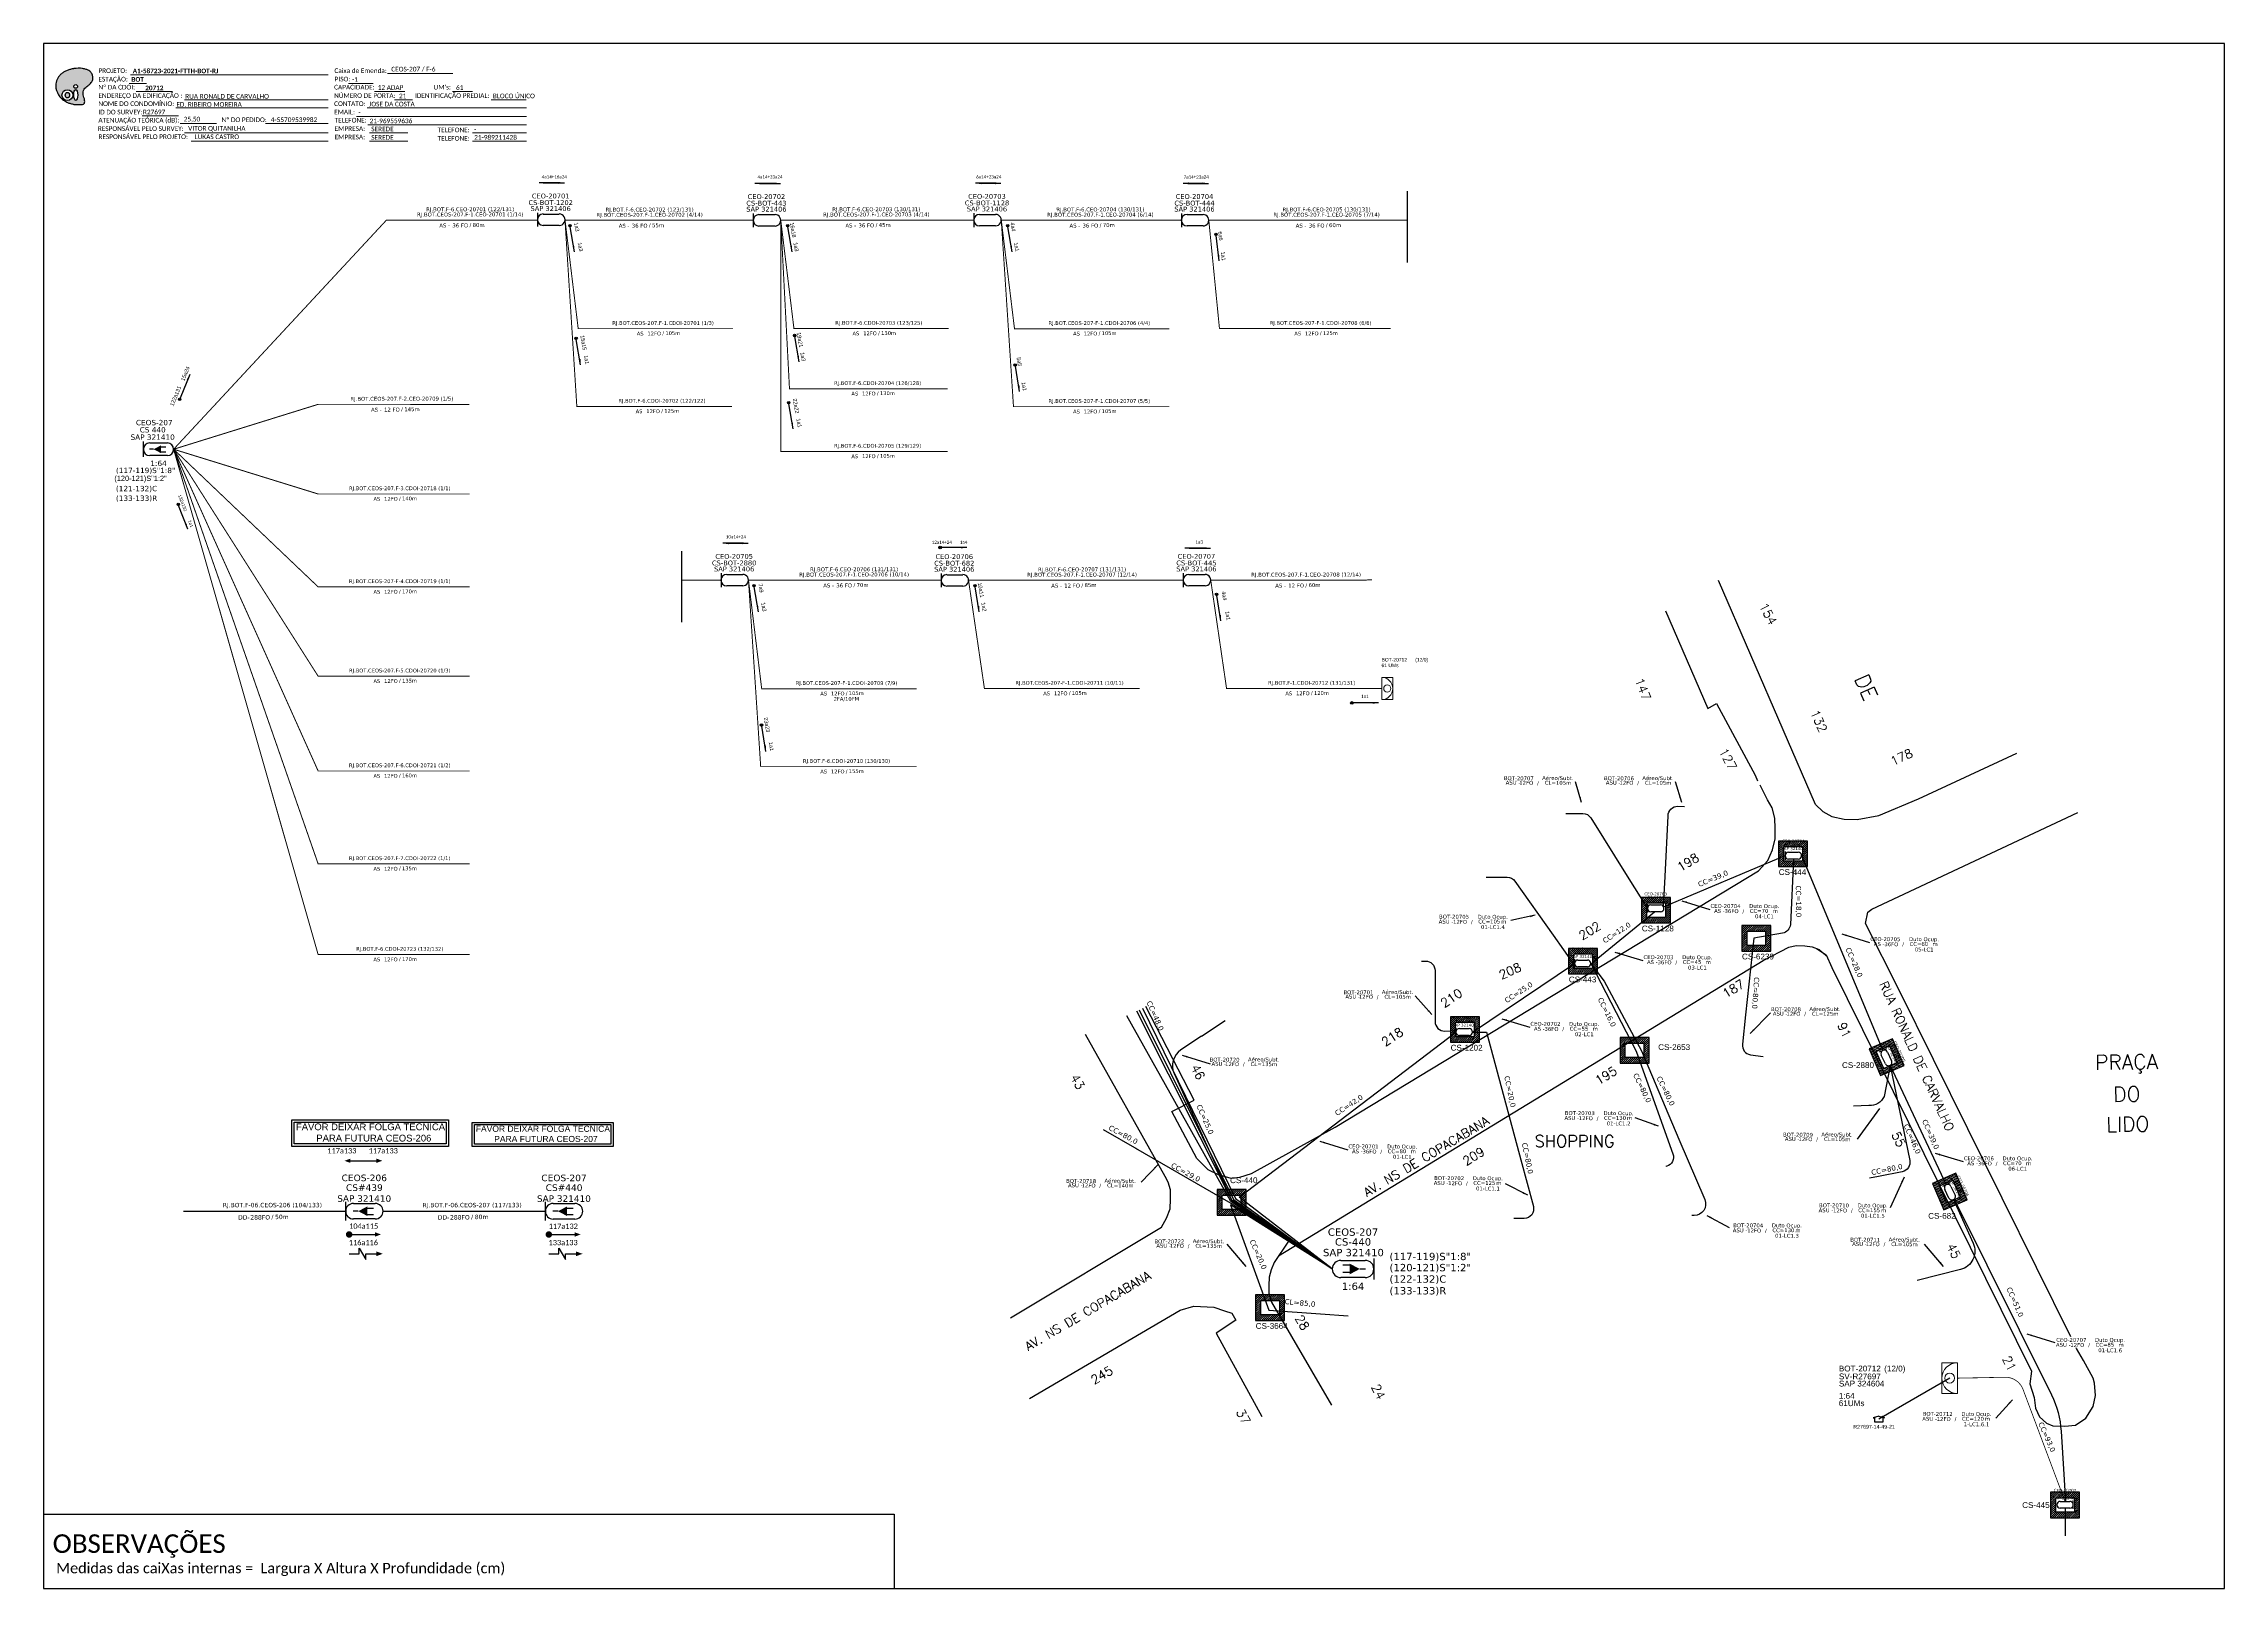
# Model space of a CAD drawing. Extents: x -89 to 1702, y 705 to 1299.
# Drawn here: x -89 to 749, y 705 to 1299 of the extents above; entities that cross this region are included whole.
import ezdxf
from ezdxf.enums import TextEntityAlignment as Align

# ---------------------------------------------------------------- set-up
doc = ezdxf.new("R2010")
doc.units = 0
for name, color, linetype in [('10.1-Caixas Subterrâneas', 5, 'Continuous'), ('20.4-CEOS', 1, 'Continuous'), ('20.5-CABO AÉREO', 1, 'Continuous'), ('20.5-CEO', 1, 'Continuous'), ('CAP a instalar', 1, 'Continuous'), ('celulas gpon', 7, 'Continuous'), ('CEO', 5, 'Continuous'), ('label_cabos', 7, 'Continuous'), ('Legenda', 1, 'Continuous'), ('MUB', 252, 'Continuous'), ('SETA', 7, 'Continuous'), ('Seta indicação do cabo', 7, 'Continuous'), ('surveys', 7, 'Continuous'), ('surveys legendas', 7, 'Continuous')]:
    doc.layers.add(name, color=color, linetype=linetype)
for name, color, linetype, lineweight in [("20.0-LEGENDA DOS CDO'S", 1, 'Continuous', 0), ('20.1-CDO_INTERIOR', 1, 'Continuous', 0), ('40.1-ETIQUETAS', 1, 'Continuous', 20)]:
    doc.layers.add(name, color=color, linetype=linetype, lineweight=lineweight)
doc.layers.add('EXTRA', color=50, linetype='Continuous', plot=False)
doc.styles.add('ARIAL', font='arial.ttf')
doc.styles.add('ROMANS', font='romans')
doc.styles.add('siredit', font='verdana.ttf')
doc.styles.get("Standard").update_dxf_attribs({"font": 'arial.ttf'})
doc.styles.add('WMF-Calibri0', font='CALIBRI.TTF')
doc.styles.add('WMF-Calibri1', font='CALIBRIB.TTF')
doc.linetypes.add('FENCELINE1', pattern='A,0.25,-0.1,[133,ltypeshp.shx,S=0.1,R=0,X=-0.1,Y=0],-0.1,1', length=1.45)
doc.dimstyles.new('CC', dxfattribs={"dimtxt": 1, "dimasz": 2, "dimexe": 0.18, "dimexo": 0.0625, "dimgap": 0.09, "dimtad": 0, "dimdec": 0, "dimrnd": 1, "dimzin": 0, "dimdsep": 46, "dimtxsty": 'siredit', "dimblk": 'NONE', "dimcen": 0, "dimse1": 1, "dimse2": 1, "dimsd1": 1, "dimsd2": 1, "dimclrt": 7, "dimadec": 0, "dimazin": 0, "dimtfac": 1, "dimtdec": 0, "dimtofl": 0, "dimtmove": 0, "dimatfit": 3, "dimfxl": 0, "dimtolj": 1, "dimtzin": 0, "dimarcsym": 0})

# ---------------------------------------------------------------- blocks, each defined once
blk = doc.blocks.new('OI')
h = blk.add_hatch(color=40)
edge = h.paths.add_edge_path()
edge.add_spline(control_points=[(4.35, -0.67), (3.92, -0.99), (3.26, -1.5), (2.81, -2.59), (2.9, -3.5), (3.06, -4.27), (3.31, -4.85), (3.37, -5.39), (3.4, -5.88), (3.2, -6.4), (2.54, -6.61), (1.65, -6.63), (0.55, -6.67), (-0.56, -6.42), (-1.61, -6.14), (-2.77, -5.61), (-3.92, -4.77), (-4.89, -3.7), (-5.34, -2.65), (-5.6, -1.94), (-5.85, -0.96), (-5.71, 0.47), (-5.1, 2.02), (-4.14, 3.02), (-3.3, 3.61), (-2.37, 4.16), (-1.36, 4.44), (-0.56, 4.7), (0.79, 4.85), (2.24, 4.97), (3.79, 4.57), (4.67, 4.21), (5.44, 3.65), (5.76, 2.99), (6.03, 2.21), (6.01, 1.46), (5.72, 0.64), (5.31, 0.08), (4.88, -0.38), (4.51, -0.55), (4.35, -0.67)], knot_values=[0, 0, 0, 0, 1.60434, 2.417191, 3.427595, 4.282808, 4.776746, 5.304182, 5.888771, 6.258406, 6.858137, 7.79129, 8.986195, 10.124242, 11.187857, 12.242908, 13.953784, 15.414161, 16.515391, 17.349188, 17.675853, 19.552021, 21.515531, 22.568638, 23.63245, 24.621084, 25.782718, 26.745347, 27.142653, 29.870543, 31.004649, 31.921532, 32.709589, 33.801391, 34.042471, 35.192333, 35.971461, 36.628871, 37.254359, 37.836911, 37.836911, 37.836911, 37.836911], degree=3, periodic=0)
h.paths.add_polyline_path([(1.13, -0.87, -1), (-0.04, -0.87, -1)], flags=16)
edge = h.paths.add_edge_path(flags=16)
edge.add_ellipse((0.56, -3.59), major_axis=(-0.02, 1.71), ratio=0.361305, start_angle=0, end_angle=360)
h.paths.add_polyline_path([(-0.36, -3.62, -1), (-3.8, -3.62, -1)], flags=16)
edge = h.paths.add_edge_path(flags=0)
edge.add_ellipse((-2.08, -3.62), major_axis=(0, 0.885), ratio=0.758294, start_angle=0, end_angle=360)
at = {"color": 40}
for centre, radius in [((-2.08, -3.62), 1.72), ((0.54, -0.87), 0.587)]:
    blk.add_circle(centre, radius, dxfattribs=at)
blk.add_ellipse((-2.08, -3.62), major_axis=(0, 0.885), ratio=0.758294, start_param=-3.141592653589792, end_param=3.141592653589792, dxfattribs=at)
blk.add_ellipse((0.56, -3.59), major_axis=(-0.02, 1.71), ratio=0.361305, dxfattribs=at)
at = {"color": 40, "start_tangent": (-0.800898, -0.598801), "end_tangent": (-0.800898, -0.598801)}
blk.add_spline([(4.35, -0.67), (3.2, -1.78), (2.9, -2.54), (2.92, -3.55), (3.12, -4.38), (3.28, -4.85), (3.37, -5.37), (3.35, -5.95), (3.2, -6.29), (2.66, -6.55), (1.73, -6.63), (0.54, -6.62), (-0.58, -6.41), (-1.6, -6.11), (-2.56, -5.67), (-3.95, -4.67), (-4.89, -3.56), (-5.37, -2.56), (-5.64, -1.78), (-5.72, -1.46), (-5.63, 0.42), (-4.84, 2.22), (-4.13, 2.99), (-3.27, 3.62), (-2.4, 4.09), (-1.3, 4.47), (-0.37, 4.72), (0.02, 4.77), (2.75, 4.8), (3.85, 4.53), (4.69, 4.16), (5.31, 3.68), (5.85, 2.73), (5.93, 2.5), (5.94, 1.35), (5.67, 0.62), (5.29, 0.08), (4.84, -0.36), (4.35, -0.67)], degree=3, dxfattribs=at)
blk = doc.blocks.new('CARIMBO')
at = {"color": 7, "lineweight": 0}
for points in [[(134.48, -16.3), (159.61, -16.3)], [(35.15, -20.06), (41.7, -20.06)], [(35.66, -16.79), (111.64, -16.79)], [(37.81, -23.14), (51.75, -23.14)], [(119.43, -20.02), (128.92, -20.02)], [(129.48, -23.14), (141.1, -23.14)], [(159.42, -23.14), (167.09, -23.14)], [(40.13, -32.55), (54.07, -32.55)], [(52.97, -29.48), (111.64, -29.48)], [(56.38, -26.37), (111.64, -26.37)], [(122.56, -32.72), (187.83, -32.72)], [(126.6, -29.48), (187.83, -29.48)], [(137.07, -26.37), (144.01, -26.37)], [(174.24, -26.37), (187.8, -26.37)], [(54.67, -35.52), (68.61, -35.52)], [(56.38, -39.07), (111.64, -39.07)], [(126.84, -35.96), (187.83, -35.96)], [(127.45, -39.07), (142.25, -39.07)], [(167.06, -39.07), (187.83, -39.07)], [(58.87, -42.31), (111.64, -42.31)], [(127.45, -42.31), (142.25, -42.31)], [(167.06, -42.31), (187.83, -42.31)]]:
    blk.add_lwpolyline(points, dxfattribs=at)
at = {"color": 7, "xscale": 1.213923925163967, "yscale": 1.213923925163967, "zscale": 1.213923925163967, "rotation": 0.1532896023949059}
blk.add_blockref('OI', (13.86, -20.16), dxfattribs=at)
at = {"color": 7, "lineweight": 0, "style": 'WMF-Calibri0'}
for s, height, p in [('PROJETO:', 1.793, (23.26, -16.04)), ('Caixa de Emenda:', 1.7927, (114.02, -16.04)), ('ESTAÇÃO:', 1.793, (23.26, -19.32)), ('ENDEREÇO DA EDIFICAÇÃO :', 1.7927, (23.26, -25.63)), ('Nº DA CDOI:', 1.7927, (23.26, -22.39)), ('CAPACIDADE:', 1.7927, (113.91, -22.39)), ('NÚMERO DE PORTA:', 1.7927, (113.91, -25.63)), ('PISO:', 1.793, (114.09, -19.28)), ('IDENTIFICAÇÃO PREDIAL:', 1.7927, (144.99, -25.63)), ("UM's:", 1.793, (152.15, -22.39)), ('ATENUAÇÃO TEÓRICA (dB):', 1.7927, (23.26, -35.09)), ('NOME DO CONDOMÍNIO:', 1.7927, (23.26, -28.74)), ('ID DO SURVEY:', 1.7927, (23.26, -31.97)), ('CONTATO:', 1.793, (113.91, -28.74)), ('EMAIL:', 1.793, (113.91, -31.97)), ('TELEFONE:', 1.793, (114.09, -35.09)), ('RESPONSÁVEL PELO SURVEY:', 1.7927, (23.02, -38.32)), ('RESPONSÁVEL PELO PROJETO:', 1.7927, (23.26, -41.44)), ('EMPRESA:', 1.793, (114.09, -38.32)), ('EMPRESA:', 1.793, (114.09, -41.56)), ('TELEFONE:', 1.793, (153.7, -38.83)), ('TELEFONE:', 1.793, (153.7, -42.06))]:
    blk.add_text(s, height=height, dxfattribs=at).set_placement(p)
at = {"color": 7, "lineweight": 0, "flags": 8}
for tag, p, style in [('PROJ', (36.46, -16.13), 'WMF-Calibri1'), ('CEOS-XX', (135.87, -15.46), 'WMF-Calibri0'), ('EST', (35.94, -19.41), 'WMF-Calibri1'), ('LOGRADOURO', (56.65, -25.91), 'WMF-Calibri0'), ('PISO_PTR', (120.78, -19.42), 'WMF-Calibri0'), ('CAPAC.', (130.66, -22.52), 'WMF-Calibri0'), ('N°', (138.85, -25.77), 'WMF-Calibri0'), ("UC'S", (160.78, -22.54), 'WMF-Calibri0'), ('N°PREDIO', (174.94, -25.77), 'WMF-Calibri0'), ('_ID_', (40.39, -31.94), 'WMF-Calibri0'), ('NOME_DO_COND.', (53.23, -29.02), 'WMF-Calibri0'), ('O_POTEN', (56.06, -34.68), 'WMF-Calibri0'), ('EMAIL', (123.26, -32.12), 'WMF-Calibri0'), ('NOME_DO_CONTATO', (127.3, -28.89), 'WMF-Calibri0'), ('RES_SURVEY', (57.78, -38.23), 'WMF-Calibri0'), ('RES_PROJ', (60.27, -41.47), 'WMF-Calibri0'), ('TELEFONE', (127.55, -35.36), 'WMF-Calibri0'), ('EMP_RESP_SURVEY', (128.16, -38.47), 'WMF-Calibri0'), ('EMP_RESP_PROJ', (128.16, -41.71), 'WMF-Calibri0'), ('CONT_RESP_SURVEY', (167.76, -38.47), 'WMF-Calibri0'), ('CONT_RESP_PROJ', (167.76, -41.71), 'WMF-Calibri0')]:
    blk.add_attdef(tag, p, '', height=1.79, dxfattribs=dict(at, style=style))
at = {"color": 7, "lineweight": 0, "style": 'WMF-Calibri1', "flags": 8}
blk.add_attdef("N° CDO'S", text='', height=1.79, dxfattribs=at).set_placement((44.78, -22.68), align=Align.CENTER)
blk = doc.blocks.new('*X65')
at = {"color": 0, "linetype": 'Continuous'}
for p, q in [((-1.25, 0.34099), (-0.49099, 1.1)), ((-1.25, 0.517767), (-0.667767, 1.1)), ((-1.25, 0.694544), (-0.844544, 1.1)), ((-1.25, 0.87132), (-1.02132, 1.1)), ((-1.25, 1.048097), (-1.198097, 1.1)), ((-1.25, 0.164214), (-0.8035, 0.610714)), ((-1.25, -0.012563), (-0.8035, 0.433937)), ((-1.25, -0.18934), (-0.8035, 0.25716)), ((-1.25, -0.366117), (-0.8035, 0.080383)), ((-0.789214, 0.625), (-0.314214, 1.1)), ((-0.612437, 0.625), (-0.137437, 1.1)), ((-0.43566, 0.625), (0.03934, 1.1)), ((-0.258883, 0.625), (0.216117, 1.1)), ((-0.082107, 0.625), (0.392893, 1.1)), ((0.09467, 0.625), (0.56967, 1.1)), ((0.271447, 0.625), (0.746447, 1.1)), ((0.448223, 0.625), (0.923223, 1.1)), ((0.625, 0.625), (1.1, 1.1)), ((0.801777, 0.625), (1.25, 1.073223)), ((0.8035, 0.449947), (1.25, 0.896447)), ((0.8035, 0.27317), (1.25, 0.71967)), ((0.8035, 0.096393), (1.25, 0.542893)), ((0.8035, -0.080383), (1.25, 0.366117)), ((0.8035, -0.25716), (1.25, 0.18934)), ((0.8035, -0.433937), (1.25, 0.012563)), ((-1.25, -0.542893), (-0.8035, -0.096393)), ((-1.25, -0.71967), (-0.8035, -0.27317)), ((-1.25, -0.896447), (-0.8035, -0.449947)), ((-1.25, -1.073223), (-0.801777, -0.625)), ((-1.1, -1.1), (-0.625, -0.625)), ((-0.923223, -1.1), (-0.448223, -0.625)), ((-0.746447, -1.1), (-0.271447, -0.625)), ((-0.56967, -1.1), (-0.09467, -0.625)), ((-0.392893, -1.1), (0.082107, -0.625)), ((-0.216117, -1.1), (0.258883, -0.625)), ((-0.03934, -1.1), (0.43566, -0.625)), ((0.137437, -1.1), (0.612437, -0.625)), ((0.314214, -1.1), (0.789214, -0.625)), ((0.49099, -1.1), (1.25, -0.34099)), ((0.667767, -1.1), (1.25, -0.517767)), ((0.8035, -0.610714), (1.25, -0.164214)), ((0.844544, -1.1), (1.25, -0.694544)), ((1.02132, -1.1), (1.25, -0.87132)), ((1.198097, -1.1), (1.25, -1.048097))]:
    blk.add_line(p, q, dxfattribs=at)
blk = doc.blocks.new('MANHOLE_MQ')
at = {"color": 0, "linetype": 'Continuous'}
for p, q in [((0.00000623, 0.00000569), (-0.00000627, 0.00000569)), ((-0.00000627, 0.00000569), (-0.00000627, -0.00000531)), ((-0.00000404, 0.00000331), (0.00000399, 0.00000331)), ((-0.00000404, -0.00000294), (-0.00000404, 0.00000331)), ((0.00000399, 0.00000331), (0.00000399, -0.00000294)), ((0.00000623, -0.00000531), (0.00000623, 0.00000569)), ((-0.00000627, -0.00000531), (0.00000623, -0.00000531)), ((0.00000399, -0.00000294), (-0.00000404, -0.00000294)), ((0.00000399, -0.00000294), (0.00000399, -0.00000294))]:
    blk.add_line(p, q, dxfattribs=at)
at = {"color": 0, "linetype": 'Continuous', "xscale": 5e-06, "yscale": 5e-06, "zscale": 1e-05}
blk.add_blockref('*X65', (-0.00000002, 0.00000019), dxfattribs=at)
blk = doc.blocks.new('Inst CB DT OCUP CFOA-SM-AS-80-TS-36')
at = {"layer": 'label_cabos', "color": 0, "style": 'siredit'}
for tag, flags, p in [('ID_ATIVIDADE', 3, (1.31, 2.67)), ('FATOR', 1, (11.56, 2.55))]:
    blk.add_attdef(tag, text='', height=1, rotation=359.69, dxfattribs=dict(at, flags=flags)).set_placement(p, align=Align.MIDDLE_CENTER)
for tag, p in [('TIPO_CABO', (1.76, 0)), ('DESTINO_CABO', (3.13, 1.26)), ('CABO', (4.69, -0.05)), ('/', (7.71, -0.05)), ('LANCE', (10.91, 0)), ('TIPO_CABO', (13.11, 1.24)), ('UND', (15.96, 0)), ('FID', (13.15, -1.41))]:
    blk.add_attdef(tag, text='', height=1, rotation=359.69, dxfattribs=at).set_placement(p, align=Align.MIDDLE_CENTER)
blk.add_attdef('QTDE', (12.43, -0.47), '', height=1, rotation=359.69, dxfattribs=at)
blk = doc.blocks.new('_None')
blk = doc.blocks.new('Inst CB DT OCUP CFOA-SM-ASU-120-S-12')
at = {"layer": 'label_cabos', "color": 0, "style": 'siredit'}
for tag, flags, p in [('ID_ATIVIDADE', 3, (1.31, 2.67)), ('FATOR', 1, (11.56, 2.55))]:
    blk.add_attdef(tag, text='', height=1, rotation=359.69, dxfattribs=dict(at, flags=flags)).set_placement(p, align=Align.MIDDLE_CENTER)
for tag, p in [('TIPO_CABO', (1.26, 0)), ('DESTINO_CABO', (3.13, 1.26)), ('CABO', (4.69, -0.05)), ('/', (7.71, -0.05)), ('LANCE', (10.91, 0)), ('TIPO_CABO', (13.11, 1.24)), ('UND', (15.96, 0)), ('FID', (13.15, -1.41))]:
    blk.add_attdef(tag, text='', height=1, rotation=359.69, dxfattribs=at).set_placement(p, align=Align.MIDDLE_CENTER)
blk.add_attdef('QTDE', (12.43, -0.47), '', height=1, rotation=359.69, dxfattribs=at)
blk = doc.blocks.new('LEGENDA DOS CABOS')
at = {"layer": 'EXTRA', "color": 0, "style": 'siredit'}
for tag, p in [('ID', (4.6, 0.97)), ('XX', (9.03, 0.97))]:
    blk.add_attdef(tag, text='', height=0.48, rotation=359.69, dxfattribs=at).set_placement(p, align=Align.MIDDLE_CENTER)
at = {"layer": 'Legenda', "color": 0, "style": 'siredit'}
for tag, p in [('TIPO_CABO', (1.31, 0)), ('CABO', (4.69, -0.05)), ('/', (6.81, -0.05)), ('METROS', (10.03, -0.05))]:
    blk.add_attdef(tag, text='', height=0.8, rotation=359.69, dxfattribs=at).set_placement(p, align=Align.MIDDLE_CENTER)
blk = doc.blocks.new('*U85')
at = {"layer": '20.4-CEOS', "color": 7, "style": 'siredit'}
for tag, p in [('FIBRAS_SPLITTER', (0, 0)), ('FIBRAS_TOP_C', (0, -4.13)), ('RESERVA_FINAIS', (0, -5.46))]:
    blk.add_attdef(tag, p, '', height=1.01, dxfattribs=at)
for tag, p, flags in [('ID_ATIVIDADE', (0, -6.77), 3), ('QTDE', (0, -9.4), 1), ('FATOR', (0, -8.09), 1), ('FID', (0, -10.71), 1)]:
    blk.add_attdef(tag, p, '', height=1.01, dxfattribs=dict(at, flags=flags))
blk = doc.blocks.new('*U87')
at = {"layer": '20.4-CEOS', "color": 7, "style": 'siredit'}
blk.add_attdef('FIBRAS_SPLITTER', (0, 0), '', height=1.01, dxfattribs=at)
for tag, p, flags in [('ID_ATIVIDADE', (0, -1.48), 3), ('FATOR', (0, -2.79), 1), ('QTDE', (0, -4.11), 1), ('FID', (0, -5.42), 1)]:
    blk.add_attdef(tag, p, '', height=1.01, dxfattribs=dict(at, flags=flags))
blk = doc.blocks.new('SURVEY_SURVEY')
for p, q in [((0, 0.0000152), (-0.0000151, 0.0000108)), ((-0.0000151, 0.0000108), (-0.0000104, 0.0000108)), ((-0.0000103, 0), (-0.0000103, 0.0000108)), ((0.0000103, 0), (-0.0000103, 0)), ((0, 0.0000152), (0.0000151, 0.0000108)), ((0.0000101, 0.0000159), (0.0000117, 0.0000159)), ((0.0000101, 0.0000123), (0.0000101, 0.0000159)), ((0.0000151, 0.0000108), (0.0000103, 0.0000108)), ((0.0000103, 0.0000108), (0.0000103, 0)), ((0.0000117, 0.0000159), (0.0000117, 0.0000119))]:
    blk.add_line(p, q)
blk = doc.blocks.new('ETIQUETA_RS5F')
at = {"layer": '40.1-ETIQUETAS', "color": 0, "style": 'siredit'}
blk.add_text('/', height=1.5, dxfattribs=at).set_placement((1.58, -1.95), align=Align.MIDDLE_RIGHT)
for tag, p in [('ETIQUETA_R_SECUNDARIA', (1.21, 2.1)), ('ETIQUETA_R_PRIMARIA', (1.21, 4.1)), ('F_ATIVAS/F_MORTAS', (1.14, -4.24))]:
    blk.add_attdef(tag, text='', height=1.5, dxfattribs=at).set_placement(p, align=Align.MIDDLE_CENTER)
for tag, p in [('TIPO_CABO', (-6.58, -2.12)), ('CAP_CABO', (0.4, -2.09))]:
    blk.add_attdef(tag, text='', height=1.5, dxfattribs=at).set_placement(p, align=Align.MIDDLE_RIGHT)
for tag, p in [('FUSÃO_1', (0.85, -8.39)), ('FUSÃO_2', (0.85, -10.6)), ('FUSÃO_3', (0.85, -12.93)), ('FUSÃO_4', (0.85, -15.14)), ('FUSÃO_5', (0.85, -17.16))]:
    blk.add_attdef(tag, text='', height=1.5, dxfattribs=at).set_placement(p, align=Align.CENTER)
blk.add_attdef('METROS', text='', height=1.5, dxfattribs=at).set_placement((2.14, -1.95), align=Align.MIDDLE_LEFT)
blk = doc.blocks.new('CEO_CT_DRT')
at = {"layer": '20.5-CEO', "color": 0}
for p, q in [((-1.56, 1.26), (1.8, 1.26)), ((1.8, -1.13), (-1.56, -1.13))]:
    blk.add_line(p, q, dxfattribs=at)
blk.add_lwpolyline([(-2.75, 1.51), (-2.75, -1.38)], dxfattribs=at)
for centre, start, end in [((-1.56, 0.07), 90, 270), ((1.8, 0.07), 270, 90)]:
    blk.add_arc(centre, 1.2, start, end, dxfattribs=at)
at = {"layer": '20.5-CEO', "color": 7, "style": 'siredit'}
for tag, p in [('CEO_Nº', (0.12, 5.61)), ('LOCAL', (0.12, 4.23)), ('SAP', (0.12, 2.97)), ('FIBRAS_RESERVA', (0.12, -1.94))]:
    blk.add_attdef(tag, text='', height=1.01, dxfattribs=at).set_placement(p, align=Align.TOP_CENTER)
blk = doc.blocks.new('CDOI_INT')
at = {"layer": '20.1-CDO_INTERIOR', "color": 0, "lineweight": 18}
blk.add_lwpolyline([(4.25, -4.25), (4.25, 4.25), (0, 4.25), (0, -4.25)], close=True, dxfattribs=at)
blk.add_circle((2.12, 0), 1.36, dxfattribs=at)
blk.add_arc((0, 0), 4.25, 270, 90, dxfattribs=at)
at = {"layer": "20.0-LEGENDA DOS CDO'S", "color": 0, "style": 'ARIAL'}
for tag, p in [('CDO_N', (-0.08, 10.38)), ('SURVEY', (-0.08, 8.2)), ('SPLITER_1', (21.18, 10.38)), ('SPLITER_2', (21.19, 8.68)), ('SAP', (-0.08, 6.23)), ('1:XX', (5.94, -2.22)), ('UMS', (5.94, -4.24))]:
    blk.add_attdef(tag, p, '', height=1.36, dxfattribs=at)
blk.add_attdef('FIBRAS_UTILIZADAS', text='', height=1.36, dxfattribs=at).set_placement((15.34, 10.38), align=Align.CENTER)
blk = doc.blocks.new('CEOS_RP_CT_DRT')
at = {"layer": '20.4-CEOS', "color": 0}
for p, q in [((-4.54, 1.19), (-1.19, 1.19)), ((-1.19, -1.19), (-4.54, -1.19))]:
    blk.add_line(p, q, dxfattribs=at)
for points in [[(-5.73, -1.43), (-5.73, 1.44)], [(-3.79, 0), (-4.59, 0)], [(-2.47, 0.48), (-1.45, 0.48)], [(-2.47, -0.52), (-1.45, -0.52)]]:
    blk.add_lwpolyline(points, dxfattribs=at)
blk.add_lwpolyline([(-3.79, 0, 0, 1.47, 0), (-2.41, 0, 1.47, 1.47, 0)], format="xyseb", dxfattribs=at)
for centre, start, end in [((-4.54, 0), 90, 270), ((-1.19, 0), 270, 90)]:
    blk.add_arc(centre, 1.19, start, end, dxfattribs=at)
at = {"layer": '20.4-CEOS', "color": 7, "style": 'siredit'}
for tag, p in [('Nº_DA_CEOS', (-2.86, 5.6)), ('LOCAL', (-2.86, 4.24)), ('SAP', (-2.86, 2.78)), ('RACIO_SPLITAGEM', (-2.86, -1.88)), ('FIBRAS_SPLITTER', (-2.86, -3.58)), ('RESERVA_FINAIS', (-2.86, -6.39)), ('FIBRAS_TOP_C', (-2.86, -5.08))]:
    blk.add_attdef(tag, text='', height=1.01, dxfattribs=at).set_placement(p, align=Align.TOP_CENTER)
blk = doc.blocks.new('SETA 2')
at = {"layer": 'Seta indicação do cabo'}
h = blk.add_hatch(color=256, dxfattribs=at)
h.dxf.hatch_style = 1
h.paths.add_polyline_path([(348.97, 271.65, 1), (348.85, 271.65, 1)])
blk.add_circle((348.91, 271.65), 0.0626, dxfattribs=at)
blk.add_leader([(350.28, 271.65), (348.97, 271.65)], dimstyle='CC', override={"dimasz": 0.3}, dxfattribs=at)

msp = doc.modelspace()

# ---------------------------------------------------------------- linework, layer by layer
msp.add_lwpolyline([(-89.32, 705.02), (749.25, 705.02), (749.25, 1299.02), (-89.32, 1299.02), (-89.32, 705.02)])
at = {"color": 7, "lineweight": 0}
msp.add_lwpolyline([(-4.01, 1268.26), (20.14, 1268.26)], dxfattribs=at)
at = {"color": 7, "ltscale": 0.5}
for points in [[(435, 1242.25), (435, 1214.88)], [(156, 1103.88), (156, 1076.5)]]:
    msp.add_lwpolyline(points, dxfattribs=at)
at = {"color": 7, "ltscale": 9e-07}
for points in [[(6.13, 885.25), (66.38, 885.25), (66.38, 875), (6.13, 875)], [(7.09, 884.29), (65.42, 884.29), (65.42, 875.96), (7.09, 875.96)], [(75.45, 884.23), (129.68, 884.23), (129.68, 875), (75.45, 875)], [(76.32, 883.36), (128.82, 883.36), (128.82, 875.86), (76.32, 875.86)]]:
    msp.add_lwpolyline(points, close=True, dxfattribs=at)
at = {"color": 7}
for points in [[(28.68, 869.45), (38.64, 869.45)], [(28.16, 841.11), (38.12, 841.11)], [(104.95, 841.1), (114.91, 841.1)], [(31.98, 833.68), (31.98, 835.89), (34.62, 831.48), (34.62, 833.68)], [(108.77, 833.67), (108.77, 835.88), (111.4, 831.46), (111.41, 833.67)], [(-89.24, 733.5), (237.71, 733.5), (237.71, 705.02)]]:
    msp.add_lwpolyline(points, dxfattribs=at)
at = {"color": 7, "const_width": 1.25}
for points in [[(27.54, 841.11, 1), (28.78, 841.12, 1)], [(104.32, 841.09, 1), (105.57, 841.1, 1)]]:
    msp.add_lwpolyline(points, format="xyb", close=True, dxfattribs=at)
at = {"color": 4, "ltscale": 0.5, "elevation": 93.42}
msp.add_lwpolyline([(643.62, 785.86), (616.35, 770.06)], dxfattribs=at)
at = {"layer": '20.1-CDO_INTERIOR', "lineweight": 18, "elevation": 93.42}
msp.add_lwpolyline([(640.66, 779.93), (640.65, 791.78), (646.58, 791.79), (646.58, 779.94)], close=True, dxfattribs=at)
at = {"layer": '20.1-CDO_INTERIOR', "lineweight": 18}
msp.add_circle((643.62, 785.86, 93.42), 1.9, dxfattribs=at)
msp.add_arc((646.58, 785.86, 93.42), 5.93, 90.02759, 270.02759, dxfattribs=at)
at = {"layer": '20.4-CEOS', "color": 7}
for p, q in [((29.82, 853.05), (38.2, 853.05)), ((38.2, 847.07), (29.82, 847.07)), ((106.61, 853.03), (114.99, 853.03)), ((114.99, 847.06), (106.61, 847.06)), ((409.54, 831.16, 93.42), (418.86, 831.16, 93.42)), ((418.86, 824.51, 93.42), (409.54, 824.51, 93.42))]:
    msp.add_line(p, q, dxfattribs=at)
for points in [[(26.83, 846.46), (26.83, 853.66)], [(31.7, 850.06), (29.68, 850.06)], [(35, 851.24), (37.55, 851.24)], [(35, 848.76), (37.55, 848.76)], [(103.62, 846.44), (103.62, 853.65)], [(108.49, 850.04), (106.47, 850.04)], [(111.79, 851.23), (114.34, 851.23)], [(111.79, 848.74), (114.34, 848.74)]]:
    msp.add_lwpolyline(points, dxfattribs=at)
for points in [[(31.7, 850.06, 0, 3.69, 0), (35.16, 850.06, 3.69, 3.69, 0)], [(108.49, 850.04, 0, 3.69, 0), (111.95, 850.04, 3.69, 3.69, 0)]]:
    msp.add_lwpolyline(points, format="xyseb", dxfattribs=at)
at = {"layer": '20.4-CEOS', "color": 7, "elevation": 93.42}
for points in [[(422.19, 831.85), (422.19, 823.83)], [(413.1, 829.28), (410.27, 829.28)], [(413.1, 826.52), (410.27, 826.52)], [(416.77, 827.84), (419.02, 827.84)]]:
    msp.add_lwpolyline(points, dxfattribs=at)
msp.add_lwpolyline([(416.77, 827.84, 0, 4.1, 0), (412.93, 827.84, 4.1, 4.1, 0)], format="xyseb", dxfattribs=at)
at = {"layer": '20.4-CEOS', "color": 7}
for centre, radius, start, end in [((29.82, 850.06), 2.99, 90, 270), ((38.2, 850.06), 2.99, 270, 90), ((106.61, 850.04), 2.99, 90, 270), ((114.99, 850.04), 2.99, 270, 90), ((409.54, 827.84, 93.42), 3.32, 90, 270), ((418.86, 827.84, 93.42), 3.32, 270, 90)]:
    msp.add_arc(centre, radius, start, end, dxfattribs=at)
at = {"layer": '20.5-CABO AÉREO', "color": 7, "ltscale": 8, "const_width": 0.499}
for points in [[(-35.6, 850.06), (26.83, 850.06)], [(41.19, 850.04), (103.62, 850.04)]]:
    msp.add_lwpolyline(points, dxfattribs=at)
at = {"layer": '20.5-CEO'}
for p, q in [((581.66, 988.13, 93.42), (585.37, 988.13, 93.42)), ((585.37, 985.48, 93.42), (581.66, 985.48, 93.42)), ((528.7, 967.83, 93.42), (532.42, 967.83, 93.42)), ((532.42, 965.19, 93.42), (528.7, 965.19, 93.42)), ((500.63, 946.65, 93.42), (504.34, 946.65, 93.42)), ((504.34, 944, 93.42), (500.63, 944, 93.42)), ((455.07, 920.28, 93.42), (458.79, 920.28, 93.42)), ((458.79, 917.64, 93.42), (455.07, 917.64, 93.42)), ((618.91, 906.75, 93.42), (617.28, 910.09, 93.42)), ((619.66, 911.24, 93.42), (621.29, 907.91, 93.42)), ((643.33, 855.11, 93.42), (641.71, 858.45, 93.42)), ((644.09, 859.61, 93.42), (645.71, 856.27, 93.42))]:
    msp.add_line(p, q, dxfattribs=at)
at = {"layer": '20.5-CEO', "color": 5}
for p, q in [((686.1, 738.49, 93.42), (689.82, 738.49, 93.42)), ((689.82, 735.85, 93.42), (686.1, 735.85, 93.42))]:
    msp.add_line(p, q, dxfattribs=at)
at = {"layer": '20.5-CEO', "elevation": 93.42}
for points in [[(580.34, 988.4), (580.34, 985.21)], [(527.38, 968.11), (527.38, 964.91)], [(499.31, 946.92), (499.31, 943.73)], [(453.75, 920.56), (453.75, 917.36)], [(619.32, 912.55), (616.45, 911.16)], [(643.75, 860.92), (640.88, 859.52)]]:
    msp.add_lwpolyline(points, dxfattribs=at)
at = {"layer": '20.5-CEO', "color": 5, "elevation": 93.42}
msp.add_lwpolyline([(691.14, 735.57), (691.14, 738.77)], dxfattribs=at)
at = {"layer": '20.5-CEO'}
for centre, start, end in [((581.66, 986.8, 93.42), 90, 270), ((585.37, 986.8, 93.42), 270, 90), ((528.7, 966.51, 93.42), 90, 270), ((532.42, 966.51, 93.42), 270, 90), ((500.63, 945.32, 93.42), 90, 270), ((504.34, 945.32, 93.42), 270, 90), ((455.07, 918.96, 93.42), 90, 270), ((458.79, 918.96, 93.42), 270, 90), ((618.47, 910.67, 93.42), 25.97439, 205.97439), ((620.1, 907.33, 93.42), 205.97439, 25.97439), ((642.9, 859.03, 93.42), 25.97439, 205.97439), ((644.52, 855.69, 93.42), 205.97439, 25.97439)]:
    msp.add_arc(centre, 1.32, start, end, dxfattribs=at)
at = {"layer": '20.5-CEO', "color": 5}
for centre, start, end in [((686.1, 737.17, 93.42), 90, 270), ((689.82, 737.17, 93.42), 270, 90)]:
    msp.add_arc(centre, 1.32, start, end, dxfattribs=at)
at = {"layer": 'CAP a instalar', "color": 7, "linetype": 'FENCELINE1', "ltscale": 7, "const_width": 0.375}
for points in [[(42.52, 1231.17), (-39.32, 1143.05)], [(42.52, 1231.17), (100.6, 1231.16)], [(175.37, 1159.52), (115.72, 1159.52), (111.16, 1231.3)], [(175.81, 1189.41), (116.25, 1189.41), (111.16, 1231.3)], [(169.8, 1231.16), (183.56, 1231.16)], [(258.76, 1189.47), (199.2, 1189.47), (194.12, 1231.22)], [(258.33, 1166.32), (197.49, 1166.32), (194.13, 1231.08)], [(258.33, 1142.21), (194.15, 1142.21), (194.13, 1231.08)], [(343.57, 1159.42), (283.63, 1159.42), (278.93, 1231.15)], [(343.57, 1189.4), (284.01, 1189.4), (278.93, 1231.15)], [(278.93, 1231.11), (335.72, 1231.1), (348.16, 1231.1)], [(358.73, 1231.1), (416.5, 1231.1), (435, 1231.1)], [(358.73, 1231.1), (362.83, 1189.43)], [(362.83, 1189.43), (428.65, 1189.43)], [(-39.32, 1143.05), (16.25, 1160.32)], [(16.25, 1160.32), (74.34, 1160.31)], [(74.56, 1125.84), (16.25, 1125.84), (-39.32, 1143.05)], [(74.55, 1090.11), (16.25, 1090.11), (-39.32, 1143.05)], [(74.56, 1055.78), (16.25, 1055.78), (-39.32, 1143.05)], [(74.55, 1019.33), (16.25, 1019.33), (-39.32, 1143.05)], [(74.54, 983.6), (16.25, 983.6), (-39.32, 1143.05)], [(74.55, 948.74), (16.25, 948.74), (-39.32, 1143.05)], [(156, 1092.72), (171.15, 1092.72)], [(181.72, 1092.72), (235.19, 1092.72), (244.07, 1092.72)], [(246.36, 1020.99), (186.42, 1020.99), (181.72, 1092.72)], [(246.36, 1050.97), (186.8, 1050.97), (181.72, 1092.72)], [(266.35, 1092.72), (326.82, 1092.72)], [(332.1, 1051.04), (272.45, 1051.04), (266.35, 1092.62)]]:
    msp.add_lwpolyline(points, dxfattribs=at)
at = {"layer": 'CAP a instalar', "color": 7, "linetype": 'FENCELINE1', "ltscale": 30, "const_width": 0.375}
for points in [[(111.16, 1231.16), (169.8, 1231.16)], [(-39.32, 1143.05), (-39.32, 1143.05)], [(244.07, 1092.72), (255.79, 1092.72)], [(326.82, 1092.72), (348.9, 1092.73)]]:
    msp.add_lwpolyline(points, dxfattribs=at)
at = {"layer": 'CAP a instalar', "color": 7, "linetype": 'FENCELINE1', "ltscale": 7}
for points in [[(194.12, 1231.16, 0.375, 0.375, 0), (252.33, 1231.16, 0.375, 0.375, 0), (268.37, 1231.15, 0.375, 0.375, 0)], [(359.47, 1092.73, 0.375, 0.375, 0), (418.31, 1092.73, 0.375, 0.375, 0), (421.45, 1092.83, 0.375, 0.375, 0)]]:
    msp.add_lwpolyline(points, format="xyseb", dxfattribs=at)
at = {"layer": 'CAP a instalar', "linetype": 'FENCELINE1', "ltscale": 7, "const_width": 0.375}
msp.add_lwpolyline([(425.21, 1051.05), (365.56, 1051.05), (359.47, 1092.73)], dxfattribs=at)
at = {"layer": 'CAP a instalar', "color": 9, "linetype": 'FENCELINE1', "ltscale": 5, "elevation": 93.42}
for points in [[(496.01, 1003), (502.54, 1003, -0.258504), (505.63, 1001.28), (519.61, 978.94)], [(534.17, 978.76), (535.33, 1002.11, -0.417005), (539.02, 1005.76), (541.67, 1005.74)], [(583.52, 985.48), (582.38, 960.29, -0.345059), (579.34, 956.96), (568.31, 955.1), (565.05, 925.55)], [(440.53, 946.24), (442.07, 946.24, -0.414214), (445.72, 942.59), (445.72, 927.3)], [(445.72, 927.3), (445.72, 922.99, 0.426232), (449.52, 919.34), (453.65, 919.51)], [(565.05, 925.55), (563.9, 914.23, 0.403117), (567, 910.23), (571.93, 909.5)], [(355.97, 917.34), (348.02, 912.06, 0.366099), (345.38, 903.01), (367.48, 854.4), (406.22, 827.84)], [(620.68, 906.14), (618.43, 894.14, -0.303612), (612.57, 890.64), (612.57, 890.64)], [(645.1, 854.5), (652.64, 837.71, -0.465634), (647.79, 827.64), (647.79, 827.64)]]:
    msp.add_lwpolyline(points, format="xyb", dxfattribs=at)
at = {"layer": 'CAP a instalar', "color": 7, "linetype": 'FENCELINE1', "ltscale": 5, "elevation": 93.42}
for points in [[(533.6, 967.1), (580.34, 986.8)], [(586.7, 986.8), (617.89, 911.86)], [(505.56, 945.09), (530.12, 965.19)], [(491.14, 956.21), (499.1, 944.97)], [(460.11, 918.96), (499.31, 945.32)], [(505.67, 945.32), (523, 911.56), (530.24, 891.43)], [(505.67, 945.32), (510.8, 938.52), (525.11, 911.74), (539.53, 877.82)], [(327.04, 925.28), (366.95, 854.19), (406.22, 827.84)], [(330.97, 927.08), (367.48, 854.4)], [(406.22, 827.84), (370.36, 855.41), (453.75, 918.96)], [(460.11, 918.96), (465.47, 918.96), (478.7, 869.83)], [(620.68, 906.14), (642.32, 860.22)], [(616.25, 863.43), (612.8, 862.71)], [(687.96, 735.85), (687.96, 725.17)]]:
    msp.add_lwpolyline(points, dxfattribs=at)
for points in [[(465.37, 978.54), (473.45, 978.54, -0.243337), (476.43, 977), (491.14, 956.21)], [(620.68, 906.14), (628.25, 869.57, -0.415911), (625.4, 865.25), (616.25, 863.43)], [(530.24, 891.43), (537.2, 872.08, -0.431248), (534.8, 867.35), (534.46, 867.25)], [(539.53, 877.82), (549.43, 854.5, -0.537444), (545.4, 848.41), (544.45, 848.41)], [(478.7, 869.83), (483.52, 851.89, -0.492729), (480, 847.29), (476.06, 847.28)], [(645.51, 854.46), (682.72, 779.41, -0.09957), (686.45, 765.51), (688.16, 738.49)]]:
    msp.add_lwpolyline(points, format="xyb", dxfattribs=at)
at = {"layer": 'CAP a instalar', "color": 9, "linetype": 'FENCELINE1', "ltscale": 5, "elevation": 93.42}
for points in [[(519.61, 978.94), (527.38, 966.51)], [(533.6, 967.1), (534.17, 978.76)], [(331.95, 927.53), (368.22, 854.61), (406.22, 827.84)], [(333.25, 928.13), (368.94, 854.95), (406.22, 827.84)], [(355.97, 917.34), (365.05, 923.34)], [(612.57, 890.64), (606.67, 890.5)], [(331.24, 873.92), (318.3, 881.34)], [(406.22, 827.84), (367.32, 853.06), (330.72, 874.22)], [(406.22, 827.84), (367.02, 852.54), (381.79, 812.03), (401.66, 810.55)], [(647.79, 827.64), (631.1, 823.38)], [(401.66, 810.55), (412.35, 809.78)]]:
    msp.add_lwpolyline(points, dxfattribs=at)
at = {"layer": 'CAP a instalar', "color": 7, "linetype": 'FENCELINE1', "ltscale": 5, "elevation": 93.42}
msp.add_lwpolyline([(534.46, 867.25), (534.46, 867.25)], close=True, dxfattribs=at)
at = {"layer": 'CAP a instalar', "linetype": 'FENCELINE1', "ltscale": 5, "const_width": 0.292, "elevation": 93.42}
msp.add_lwpolyline([(654.77, 786.01), (646.58, 785.86)], dxfattribs=at)
msp.add_lwpolyline([(687.96, 738.49), (671.84, 781.49, 0.318107), (664.86, 786.22), (654.77, 786.01)], format="xyb", dxfattribs=at)
at = {"layer": 'MUB', "elevation": 186.83}
for points in [[(592.05, 1006.41), (554.7, 1092.58)], [(534.34, 1080.88), (550.65, 1043.4), (553.96, 1045.28), (568.85, 1017.72), (569.77, 1015.52)], [(592.05, 1006.41), (594.88, 1003.7), (598.31, 1001.8), (603.01, 1000.77), (608.08, 1000.64), (616.39, 1002.17), (631.65, 1008.58), (669.5, 1026.17)], [(354.07, 870.29), (358.32, 866.09), (362.27, 864.17), (367.18, 862.71), (370.69, 863.1), (375.12, 864.59), (407.27, 882.4), (570.09, 980.91), (573.67, 984.95), (575.52, 988.97), (576.46, 993.28), (576.55, 997.23), (576.32, 1001.21), (575.36, 1005.18), (573.6, 1008.28), (570.75, 1013.86)], [(690.19, 801.72), (624.16, 935.05), (611.3, 960.72), (612.08, 965.04), (613.68, 966.25), (692.85, 1003.34)], [(385.51, 832.84), (571.91, 946.4), (581.75, 951.56), (584.59, 952.23), (587.87, 952.16), (590.73, 951.7), (593.47, 950.63), (596.12, 948.3)], [(592.4, 951.04), (596.12, 948.69), (598.24, 943.8), (675.03, 788.61), (674.46, 783.66), (676.06, 778.41), (676.56, 774.3), (678.21, 771.03), (680.88, 768.5), (683.32, 767.49), (687.87, 767.4), (692.02, 767.83), (696.02, 770.48), (698.83, 774.98), (699.63, 779.21), (699.26, 783.96), (698.76, 785.9), (695.04, 792.68), (692.37, 797.31), (692.3, 797.46)], [(354.07, 870.29), (344.52, 888.45), (353.06, 892.74), (334.55, 928.72)], [(282.48, 809.04), (340.48, 843.97), (342.51, 847.44), (343.93, 850.91), (344.04, 854.7), (343.95, 858.33), (343.04, 861.18), (341.94, 863.4), (311.28, 918.06)], [(389.32, 838.49), (383.8, 830.31), (382.68, 827.57), (381.9, 824.69), (381.81, 821.45), (381.86, 818.5), (382.82, 815.1), (405.89, 775.46)], [(289.78, 778.02), (347.67, 812), (352.97, 813.48)], [(352.97, 813.48), (360.67, 813.14), (364.82, 811.79), (367.61, 810.81), (369.14, 808.21), (361.56, 803.18), (379.11, 771.17)]]:
    msp.add_lwpolyline(points, dxfattribs=at)
at = {"layer": 'SETA', "color": 7}
for points in [[(28.16, 833.68), (31.98, 833.68)], [(34.62, 833.68), (38.61, 833.68)], [(104.95, 833.67), (108.77, 833.67)], [(111.41, 833.67), (115.39, 833.67)]]:
    msp.add_lwpolyline(points, dxfattribs=at)
for points in [[(28.68, 868.62), (26.39, 869.44), (28.67, 870.28)], [(38.64, 870.28), (40.93, 869.46), (38.65, 868.62)], [(38.12, 841.95), (40.41, 841.13), (38.13, 840.28)], [(114.91, 841.93), (117.2, 841.11), (114.92, 840.27)], [(38.61, 834.6), (41.12, 833.68), (38.61, 832.77)], [(115.39, 834.58), (117.91, 833.67), (115.39, 832.75)]]:
    msp.add_solid(points, dxfattribs=at)
at = {"layer": 'Seta indicação do cabo', "color": 7}
for p, q in [((108.79, 1245.47), (101.25, 1245.47)), ((103.5, 1245.47), (111.04, 1245.47)), ((191.75, 1245.25), (184.21, 1245.25)), ((186.46, 1245.25), (194, 1245.25)), ((276.56, 1245.32), (269.02, 1245.32)), ((271.27, 1245.32), (278.81, 1245.32)), ((356.35, 1245.27), (348.81, 1245.27)), ((351.06, 1245.27), (358.6, 1245.27)), ((179.35, 1106.89), (171.81, 1106.89)), ((174.06, 1106.89), (181.6, 1106.89)), ((357.1, 1105.02), (349.56, 1105.02)), ((351.81, 1105.02), (359.35, 1105.02))]:
    msp.add_line(p, q, dxfattribs=at)
for points in [[(103.5, 1245.1), (101.25, 1245.47), (103.5, 1245.85)], [(108.79, 1245.85), (111.04, 1245.47), (108.79, 1245.1)], [(186.46, 1244.88), (184.21, 1245.25), (186.46, 1245.62)], [(191.75, 1245.62), (194, 1245.25), (191.75, 1244.88)], [(271.27, 1244.95), (269.02, 1245.32), (271.27, 1245.7)], [(276.56, 1245.7), (278.81, 1245.32), (276.56, 1244.95)], [(351.06, 1244.9), (348.81, 1245.27), (351.06, 1245.65)], [(356.35, 1245.65), (358.6, 1245.27), (356.35, 1244.9)], [(174.06, 1106.52), (171.81, 1106.89), (174.06, 1107.27)], [(179.35, 1107.27), (181.6, 1106.89), (179.35, 1106.52)], [(351.81, 1104.64), (349.56, 1105.02), (351.81, 1105.39)], [(357.1, 1105.39), (359.35, 1105.02), (357.1, 1104.64)]]:
    msp.add_solid(points, dxfattribs=at)

# ---------------------------------------------------------------- block references
ref = msp.add_blockref('CARIMBO', (-91.51, 1303.77))
ref.add_attrib('PROJ', 'A1-58723-2021-FTTH-BOT-RJ', (-55.05, 1287.63), dxfattribs={"color": 7, "lineweight": 0, "height": 1.7927, "style": 'WMF-Calibri1'})
ref.add_attrib('EST', 'BOT', (-55.57, 1284.35), dxfattribs={"color": 7, "lineweight": 0, "height": 1.793, "style": 'WMF-Calibri1'})
ref.add_attrib("N° CDO'S", '20712', dxfattribs={"color": 7, "lineweight": 0, "height": 1.793, "style": 'WMF-Calibri1'}).set_placement((-46.73, 1281.09), align=Align.CENTER)
ref.add_attrib('LOGRADOURO', 'RUA RONALD DE CARVALHO', (-34.86, 1277.86), dxfattribs={"color": 7, "lineweight": 0, "height": 1.7927, "style": 'WMF-Calibri0'})
ref.add_attrib('NOME_DO_COND.', 'ED. RIBEIRO MOREIRA', (-38.28, 1274.74), dxfattribs={"color": 7, "lineweight": 0, "height": 1.7927, "style": 'WMF-Calibri0'})
ref.add_attrib('_ID_', 'R27697', (-51.11, 1271.83), dxfattribs={"color": 7, "lineweight": 0, "height": 1.793, "style": 'WMF-Calibri0'})
ref.add_attrib('O_POTEN', '25,50', (-35.45, 1269.09), dxfattribs={"color": 7, "lineweight": 0, "height": 1.793, "style": 'WMF-Calibri0'})
ref.add_attrib('RES_SURVEY', 'VITOR QUITANILHA', (-33.73, 1265.54), dxfattribs={"color": 7, "lineweight": 0, "height": 1.7927, "style": 'WMF-Calibri0'})
ref.add_attrib('RES_PROJ', 'LUKAS CASTRO', (-31.24, 1262.3), dxfattribs={"color": 7, "lineweight": 0, "height": 1.7927, "style": 'WMF-Calibri0'})
ref.add_attrib('CEOS-XX', 'CEOS-207 / F-6', (44.36, 1288.31), dxfattribs={"color": 7, "lineweight": 0, "height": 1.7927, "style": 'WMF-Calibri0'})
ref.add_attrib('CAPAC.', '12 ADAP', (39.15, 1281.25), dxfattribs={"color": 7, "lineweight": 0, "height": 1.793, "style": 'WMF-Calibri0'})
ref.add_attrib("UC'S", '61', (69.27, 1281.23), dxfattribs={"color": 7, "lineweight": 0, "height": 1.793, "style": 'WMF-Calibri0'})
ref.add_attrib('PISO_PTR', '-1', (29.28, 1284.34), dxfattribs={"color": 7, "lineweight": 0, "height": 1.793, "style": 'WMF-Calibri0'})
ref.add_attrib('N°', '21', (47.34, 1278), dxfattribs={"color": 7, "lineweight": 0, "height": 1.793, "style": 'WMF-Calibri0'})
ref.add_attrib('N°PREDIO', 'BLOCO ÚNICO', (83.43, 1278), dxfattribs={"color": 7, "lineweight": 0, "height": 1.7927, "style": 'WMF-Calibri0'})
ref.add_attrib('NOME_DO_CONTATO', 'JOSE DA COSTA', (35.79, 1274.88), dxfattribs={"color": 7, "lineweight": 0, "height": 1.7927, "style": 'WMF-Calibri0'})
ref.add_attrib('EMAIL', '-', (31.75, 1271.65), dxfattribs={"color": 7, "lineweight": 0, "height": 1.79, "style": 'WMF-Calibri0'})
ref.add_attrib('TELEFONE', '21-969559636', (36.04, 1268.41), dxfattribs={"color": 7, "lineweight": 0, "height": 1.7927, "style": 'WMF-Calibri0'})
ref.add_attrib('EMP_RESP_SURVEY', 'SEREDE', (36.65, 1265.3), dxfattribs={"color": 7, "lineweight": 0, "height": 1.793, "style": 'WMF-Calibri0'})
ref.add_attrib('EMP_RESP_PROJ', 'SEREDE', (36.65, 1262.06), dxfattribs={"color": 7, "lineweight": 0, "height": 1.793, "style": 'WMF-Calibri0'})
ref.add_attrib('CONT_RESP_SURVEY', '-', (76.25, 1265.3), dxfattribs={"color": 7, "lineweight": 0, "height": 1.79, "style": 'WMF-Calibri0'})
ref.add_attrib('CONT_RESP_PROJ', '21-989211428', (76.25, 1262.06), dxfattribs={"color": 7, "lineweight": 0, "height": 1.7927, "style": 'WMF-Calibri0'})
at = {"color": 7, "yscale": 7.499999999999999, "zscale": 7.499999999999999}
for p, xscale, rotation in [((-2329.55, 3472.31), 7.499999999999999, 279.5330343062151), ((-2245.82, 3472.31), 7.499999999999999, 279.5330343062151), ((-2161.24, 3472.3), 7.499999999999999, 279.5330343062151), ((-1986.46, 3567.9), 7.499999999999996, 277.1664765343673), ((-2327.18, 3428.93), 7.499999999999999, 279.5330343062151), ((-2243.18, 3430.06), 7.499999999999999, 279.5330343062151), ((-2158.36, 3418.69), 7.499999999999999, 279.5330343062151), ((854.18, -2032.19), 7.499999999999997, 67.68518528849516), ((-2245.43, 3404.25), 7.499999999999999, 279.5330343062151), ((-2881.87, 2827.31), 7.499999999999998, 291.1500319713215), ((-2258.76, 3333.87), 7.499999999999999, 279.5330343062151), ((-2173.84, 3333.87), 7.499999999999999, 279.5330343062151), ((-2255.89, 3280.26), 7.499999999999999, 279.5330343062151)]:
    msp.add_blockref('SETA 2', p, dxfattribs=dict(at, xscale=xscale, rotation=rotation))
at = {"xscale": 7.499999999999999, "yscale": 7.499999999999999, "zscale": 7.499999999999999}
for p in [(-2361.4, -932.1), (-2203.1, -991.85)]:
    msp.add_blockref('SETA 2', p, dxfattribs=at)
at = {"xscale": 7.499999999999999, "yscale": 7.499999999999999, "zscale": 7.499999999999999, "rotation": 279.5330343062151}
msp.add_blockref('SETA 2', (-2080.92, 3330.5), dxfattribs=at)
at = {"layer": '10.1-Caixas Subterrâneas', "color": 30}
for p, xscale, yscale, zscale, rotation in [((583.37, 987.64, 93.42), 891702.8217476662, 891702.8217476662, 891702.8217476662, 180.0000000000625), ((530.73, 965.97, 93.42), 891702.8217476662, 891702.8217476662, 891702.8217476662, 180.0000000000625), ((569.24, 955.18, 130.67), 891702.8217476662, 891702.8217476662, 891702.8217476662, 180.0000000000624), ((502.66, 946.36, 93.42), 891702.8217476662, 891702.8217476662, 891702.8217476662, 180.0000000000626), ((457.21, 920.11, 93.42), 891702.8217476662, 891702.8217476662, 891702.8217476662, 180.0000000000626), ((522.41, 912.09, 93.42), 891702.8217476662, 891702.8217476662, 891702.8217476662, 180.0000000000625), ((619.52, 909.35, 93.42), 891702.8217476668, 891702.8217476663, 891702.8217476663, 113.2927750149229), ((643.84, 857.67, 93.42), 891702.8217476668, 891702.8217476665, 891702.8217476665, 113.2927750149229), ((367.46, 853.66, 93.42), 891702.8217476662, 891702.8217476662, 891702.8217476662, 180.0000000000626), ((382.25, 813.12, 93.42), 891702.8217476662, 891702.8217476662, 891702.8217476662, 180.0000000000626), ((687.95, 737.28, 93.42), 891702.8217476662, 891702.8217476662, 891702.8217476662, 180.0000000000624)]:
    msp.add_blockref('MANHOLE_MQ', p, dxfattribs=dict(at, xscale=xscale, yscale=yscale, zscale=zscale, rotation=rotation))
at = {"layer": "20.0-LEGENDA DOS CDO'S", "color": 7}
ref = msp.add_blockref('ETIQUETA_RS5F', (308.83, 1092.73), dxfattribs=dict(at, xscale=0.9971809812180051, yscale=0.9971809812180051, zscale=0.9971809812180051, rotation=0.1179917413874841))
ref.add_attrib('ETIQUETA_R_PRIMARIA', 'RJ.BOT.F-6.CEO-20707 (131/131)', dxfattribs={"layer": '40.1-ETIQUETAS', "color": 0, "height": 1.4958, "rotation": 0.11799, "style": 'siredit'}).set_placement((310, 1096.83), align=Align.MIDDLE_CENTER)
ref.add_attrib('ETIQUETA_R_SECUNDARIA', 'RJ.BOT.CEOS-207.F-1.CEO-20707 (12/14)', dxfattribs={"layer": '40.1-ETIQUETAS', "color": 0, "height": 1.4958, "rotation": 0.11799, "style": 'siredit'}).set_placement((310, 1094.83), align=Align.MIDDLE_CENTER)
ref.add_attrib('TIPO_CABO', 'AS -', dxfattribs={"layer": '40.1-ETIQUETAS', "color": 0, "height": 1.496, "rotation": 0.11799, "style": 'siredit'}).set_placement((302.23, 1090.61), align=Align.MIDDLE_RIGHT)
ref.add_attrib('CAP_CABO', '12 FO', dxfattribs={"layer": '40.1-ETIQUETAS', "color": 0, "height": 1.496, "rotation": 0.11799, "style": 'siredit'}).set_placement((309.2, 1090.64), align=Align.MIDDLE_RIGHT)
ref.add_attrib('METROS', '85m', dxfattribs={"layer": '40.1-ETIQUETAS', "color": 0, "height": 1.496, "rotation": 0.11799, "style": 'siredit'}).set_placement((310.94, 1090.79), align=Align.MIDDLE_LEFT)
ref = msp.add_blockref('ETIQUETA_RS5F', (394.97, 1092.74), dxfattribs=dict(at, xscale=0.9971809812180051, yscale=0.9971809812180051, zscale=0.9971809812180051, rotation=0.117991741387484))
ref.add_attrib('ETIQUETA_R_SECUNDARIA', 'RJ.BOT.CEOS-207.F-1.CEO-20708 (12/14)', dxfattribs={"layer": '40.1-ETIQUETAS', "color": 0, "height": 1.4958, "rotation": 0.11799, "style": 'siredit'}).set_placement((396.14, 1094.84), align=Align.MIDDLE_CENTER)
ref.add_attrib('TIPO_CABO', 'AS -', dxfattribs={"layer": '40.1-ETIQUETAS', "color": 0, "height": 1.496, "rotation": 0.11799, "style": 'siredit'}).set_placement((388.37, 1090.62), align=Align.MIDDLE_RIGHT)
ref.add_attrib('CAP_CABO', '12 FO', dxfattribs={"layer": '40.1-ETIQUETAS', "color": 0, "height": 1.496, "rotation": 0.11799, "style": 'siredit'}).set_placement((395.34, 1090.66), align=Align.MIDDLE_RIGHT)
ref.add_attrib('METROS', '60m', dxfattribs={"layer": '40.1-ETIQUETAS', "color": 0, "height": 1.496, "rotation": 0.11799, "style": 'siredit'}).set_placement((397.08, 1090.8), align=Align.MIDDLE_LEFT)
at = {"layer": '20.4-CEOS', "color": 7}
ref = msp.add_blockref('CEO_CT_DRT', (105.66, 1231.18), dxfattribs=dict(at, xscale=1.837499999999997, yscale=1.837499999999997, zscale=1.837499999999997, rotation=359.9999964697354))
ref.add_attrib('CEO_Nº', 'CEO-20701', dxfattribs={"layer": '20.5-CEO', "color": 7, "height": 1.863, "rotation": 360, "style": 'siredit'}).set_placement((105.66, 1241.36), align=Align.TOP_CENTER)
ref.add_attrib('LOCAL', 'CS-BOT-1202', dxfattribs={"layer": '20.5-CEO', "color": 7, "height": 1.8628, "rotation": 360, "style": 'siredit'}).set_placement((105.66, 1238.83), align=Align.TOP_CENTER)
ref.add_attrib('SAP', 'SAP 321406', dxfattribs={"layer": '20.5-CEO', "color": 7, "height": 1.863, "rotation": 360, "style": 'siredit'}).set_placement((105.66, 1236.52), align=Align.TOP_CENTER)
ref = msp.add_blockref('CEO_CT_DRT', (188.62, 1230.96), dxfattribs=dict(at, xscale=1.837499999999997, yscale=1.837499999999997, zscale=1.837499999999997, rotation=359.9999964697354))
ref.add_attrib('CEO_Nº', 'CEO-20702', dxfattribs={"layer": '20.5-CEO', "color": 7, "height": 1.863, "rotation": 360, "style": 'siredit'}).set_placement((188.62, 1241.14), align=Align.TOP_CENTER)
ref.add_attrib('LOCAL', 'CS-BOT-443', dxfattribs={"layer": '20.5-CEO', "color": 7, "height": 1.863, "rotation": 360, "style": 'siredit'}).set_placement((188.62, 1238.61), align=Align.TOP_CENTER)
ref.add_attrib('SAP', 'SAP 321406', dxfattribs={"layer": '20.5-CEO', "color": 7, "height": 1.863, "rotation": 360, "style": 'siredit'}).set_placement((188.62, 1236.3), align=Align.TOP_CENTER)
ref = msp.add_blockref('CEO_CT_DRT', (273.43, 1231.03), dxfattribs=dict(at, xscale=1.837499999999997, yscale=1.837499999999997, zscale=1.837499999999997, rotation=359.9999964697354))
ref.add_attrib('CEO_Nº', 'CEO-20703', dxfattribs={"layer": '20.5-CEO', "color": 7, "height": 1.863, "rotation": 360, "style": 'siredit'}).set_placement((273.43, 1241.21), align=Align.TOP_CENTER)
ref.add_attrib('LOCAL', 'CS-BOT-1128', dxfattribs={"layer": '20.5-CEO', "color": 7, "height": 1.8628, "rotation": 360, "style": 'siredit'}).set_placement((273.43, 1238.69), align=Align.TOP_CENTER)
ref.add_attrib('SAP', 'SAP 321406', dxfattribs={"layer": '20.5-CEO', "color": 7, "height": 1.863, "rotation": 360, "style": 'siredit'}).set_placement((273.43, 1236.37), align=Align.TOP_CENTER)
ref = msp.add_blockref('CEO_CT_DRT', (353.22, 1230.98), dxfattribs=dict(at, xscale=1.837499999999997, yscale=1.837499999999997, zscale=1.837499999999997, rotation=359.9999964697354))
ref.add_attrib('CEO_Nº', 'CEO-20704', dxfattribs={"layer": '20.5-CEO', "color": 7, "height": 1.863, "rotation": 360, "style": 'siredit'}).set_placement((353.22, 1241.16), align=Align.TOP_CENTER)
ref.add_attrib('LOCAL', 'CS-BOT-444', dxfattribs={"layer": '20.5-CEO', "color": 7, "height": 1.863, "rotation": 360, "style": 'siredit'}).set_placement((353.22, 1238.63), align=Align.TOP_CENTER)
ref.add_attrib('SAP', 'SAP 321406', dxfattribs={"layer": '20.5-CEO', "color": 7, "height": 1.863, "rotation": 360, "style": 'siredit'}).set_placement((353.22, 1236.32), align=Align.TOP_CENTER)
ref = msp.add_blockref('CEOS_RP_CT_DRT', (-39.32, 1143.05), dxfattribs=dict(at, xscale=2.026561684906482, yscale=2.026561684906482, zscale=2.026561684906482))
ref.add_attrib('Nº_DA_CEOS', 'CEOS-207', dxfattribs={"color": 7, "height": 2.046, "style": 'siredit'}).set_placement((-46.77, 1154.33), align=Align.TOP_CENTER)
ref.add_attrib('LOCAL', 'CS 440', dxfattribs={"color": 7, "height": 2.046, "style": 'siredit'}).set_placement((-47.36, 1151.56), align=Align.TOP_CENTER)
ref.add_attrib('SAP', 'SAP 321410', dxfattribs={"color": 7, "height": 2.046, "style": 'siredit'}).set_placement((-47.39, 1148.73), align=Align.TOP_CENTER)
ref.add_attrib('RACIO_SPLITAGEM', '1:64', dxfattribs={"color": 7, "height": 2.046, "style": 'siredit'}).set_placement((-45.13, 1138.64), align=Align.TOP_CENTER)
ref.add_attrib('FIBRAS_SPLITTER', '(117-119)S"1:8"           ', dxfattribs={"color": 7, "height": 2.0462, "style": 'siredit'}).set_placement((-45.18, 1135.93), align=Align.TOP_CENTER)
ref.add_attrib('FIBRAS_TOP_C', ' (121-132)C                    ', dxfattribs={"color": 7, "height": 2.0462, "style": 'siredit'}).set_placement((-45.11, 1128.96), align=Align.TOP_CENTER)
ref.add_attrib('RESERVA_FINAIS', '(133-133)R                 ', dxfattribs={"color": 7, "height": 2.0462, "style": 'siredit'}).set_placement((-45.99, 1125.25), align=Align.TOP_CENTER)
ref = msp.add_blockref('CEO_CT_DRT', (176.21, 1092.6), dxfattribs=dict(at, xscale=1.837499999999997, yscale=1.837499999999997, zscale=1.837499999999997, rotation=359.9999964697354))
ref.add_attrib('CEO_Nº', 'CEO-20705', dxfattribs={"layer": '20.5-CEO', "color": 7, "height": 1.863, "rotation": 360, "style": 'siredit'}).set_placement((176.21, 1102.78), align=Align.TOP_CENTER)
ref.add_attrib('LOCAL', 'CS-BOT-2880', dxfattribs={"layer": '20.5-CEO', "color": 7, "height": 1.8628, "rotation": 360, "style": 'siredit'}).set_placement((176.21, 1100.25), align=Align.TOP_CENTER)
ref.add_attrib('SAP', 'SAP 321406', dxfattribs={"layer": '20.5-CEO', "color": 7, "height": 1.863, "rotation": 360, "style": 'siredit'}).set_placement((176.21, 1097.94), align=Align.TOP_CENTER)
ref = msp.add_blockref('CEO_CT_DRT', (260.85, 1092.5), dxfattribs=dict(at, xscale=1.837499999999997, yscale=1.837499999999997, zscale=1.837499999999997, rotation=359.9999964697354))
ref.add_attrib('CEO_Nº', 'CEO-20706', dxfattribs={"layer": '20.5-CEO', "color": 7, "height": 1.863, "rotation": 360, "style": 'siredit'}).set_placement((260.85, 1102.69), align=Align.TOP_CENTER)
ref.add_attrib('LOCAL', 'CS-BOT-682', dxfattribs={"layer": '20.5-CEO', "color": 7, "height": 1.863, "rotation": 360, "style": 'siredit'}).set_placement((260.85, 1100.16), align=Align.TOP_CENTER)
ref.add_attrib('SAP', 'SAP 321406', dxfattribs={"layer": '20.5-CEO', "color": 7, "height": 1.863, "rotation": 360, "style": 'siredit'}).set_placement((260.85, 1097.84), align=Align.TOP_CENTER)
at = {"layer": '20.4-CEOS', "color": 5}
ref = msp.add_blockref('CEO_CT_DRT', (353.96, 1092.61), dxfattribs=dict(at, xscale=1.837499999999997, yscale=1.837499999999997, zscale=1.837499999999997, rotation=359.9999964697354))
ref.add_attrib('CEO_Nº', 'CEO-20707', dxfattribs={"layer": '20.5-CEO', "color": 7, "height": 1.863, "rotation": 360, "style": 'siredit'}).set_placement((353.96, 1102.79), align=Align.TOP_CENTER)
ref.add_attrib('LOCAL', 'CS-BOT-445', dxfattribs={"layer": '20.5-CEO', "color": 7, "height": 1.863, "rotation": 360, "style": 'siredit'}).set_placement((353.96, 1100.26), align=Align.TOP_CENTER)
ref.add_attrib('SAP', 'SAP 321406', dxfattribs={"layer": '20.5-CEO', "color": 7, "height": 1.863, "rotation": 360, "style": 'siredit'}).set_placement((353.96, 1097.95), align=Align.TOP_CENTER)
at = {"layer": '20.4-CEOS', "color": 0, "lineweight": 0}
ref = msp.add_blockref('*U85', (428.21, 831.24, 93.42), dxfattribs=dict(at, xscale=2.788422531540876, yscale=2.788422531540876, zscale=2.788422531540876))
ref.add_attrib('FIBRAS_SPLITTER', '(117-119)S"1:8"', (428.21, 831.24, 93.42), dxfattribs={"color": 7, "height": 2.8154, "style": 'siredit'})
ref.add_attrib('FIBRAS_TOP_C', '(122-132)C', (428.21, 822.57, 93.42), dxfattribs={"color": 7, "height": 2.815, "style": 'siredit'})
ref.add_attrib('RESERVA_FINAIS', '(133-133)R', (428.21, 818.06, 93.42), dxfattribs={"color": 7, "height": 2.815, "style": 'siredit'})
at = {"layer": '20.4-CEOS', "color": 0, "lineweight": 0, "xscale": 2.788422531540876, "yscale": 2.788422531540876, "zscale": 2.788422531540876}
msp.add_blockref('*U87', (428.21, 826.97, 93.42), dxfattribs=at).add_auto_attribs({'FIBRAS_SPLITTER': '(120-121)S"1:2"'})
at = {"layer": '40.1-ETIQUETAS', "color": 7}
ref = msp.add_blockref('ETIQUETA_RS5F', (73.54, 1231.23), dxfattribs=dict(at, xscale=0.9971809812180051, yscale=0.9971809812180051, zscale=0.9971809812180051, rotation=0.1179917413874846))
ref.add_attrib('ETIQUETA_R_PRIMARIA', 'RJ.BOT.F-6.CEO-20701 (122/131)', dxfattribs={"color": 0, "height": 1.4958, "rotation": 0.11799, "style": 'siredit'}).set_placement((74.71, 1235.32), align=Align.MIDDLE_CENTER)
ref.add_attrib('ETIQUETA_R_SECUNDARIA', 'RJ.BOT.CEOS-207.F-1.CEO-20701 (1/14)', dxfattribs={"color": 0, "height": 1.4958, "rotation": 0.11799, "style": 'siredit'}).set_placement((74.71, 1233.33), align=Align.MIDDLE_CENTER)
ref.add_attrib('TIPO_CABO', 'AS -', dxfattribs={"color": 0, "height": 1.496, "rotation": 0.11799, "style": 'siredit'}).set_placement((66.95, 1229.1), align=Align.MIDDLE_RIGHT)
ref.add_attrib('CAP_CABO', '36 FO', dxfattribs={"color": 0, "height": 1.496, "rotation": 0.11799, "style": 'siredit'}).set_placement((73.91, 1229.14), align=Align.MIDDLE_RIGHT)
ref.add_attrib('METROS', '80m', dxfattribs={"color": 0, "height": 1.496, "rotation": 0.11799, "style": 'siredit'}).set_placement((75.65, 1229.28), align=Align.MIDDLE_LEFT)
ref = msp.add_blockref('ETIQUETA_RS5F', (142.53, 1231.11), dxfattribs=dict(at, xscale=0.9971809812180051, yscale=0.9971809812180051, zscale=0.9971809812180051, rotation=0.1179917413874844))
ref.add_attrib('ETIQUETA_R_PRIMARIA', 'RJ.BOT.F-6.CEO-20702 (123/131)', dxfattribs={"color": 0, "height": 1.4958, "rotation": 0.11799, "style": 'siredit'}).set_placement((143.71, 1235.2), align=Align.MIDDLE_CENTER)
ref.add_attrib('ETIQUETA_R_SECUNDARIA', 'RJ.BOT.CEOS-207.F-1.CEO-20702 (4/14)', dxfattribs={"color": 0, "height": 1.4958, "rotation": 0.11799, "style": 'siredit'}).set_placement((143.71, 1233.21), align=Align.MIDDLE_CENTER)
ref.add_attrib('TIPO_CABO', 'AS -', dxfattribs={"color": 0, "height": 1.496, "rotation": 0.11799, "style": 'siredit'}).set_placement((135.94, 1228.99), align=Align.MIDDLE_RIGHT)
ref.add_attrib('CAP_CABO', '36 FO', dxfattribs={"color": 0, "height": 1.496, "rotation": 0.11799, "style": 'siredit'}).set_placement((142.9, 1229.02), align=Align.MIDDLE_RIGHT)
ref.add_attrib('METROS', '55m', dxfattribs={"color": 0, "height": 1.496, "rotation": 0.11799, "style": 'siredit'}).set_placement((144.65, 1229.16), align=Align.MIDDLE_LEFT)
ref = msp.add_blockref('ETIQUETA_RS5F', (229.7, 1231.21), dxfattribs=dict(at, xscale=0.9971809812180051, yscale=0.9971809812180051, zscale=0.9971809812180051, rotation=0.1179917413874845))
ref.add_attrib('ETIQUETA_R_PRIMARIA', 'RJ.BOT.F-6.CEO-20703 (130/131)', dxfattribs={"color": 0, "height": 1.4958, "rotation": 0.11799, "style": 'siredit'}).set_placement((230.88, 1235.31), align=Align.MIDDLE_CENTER)
ref.add_attrib('ETIQUETA_R_SECUNDARIA', 'RJ.BOT.CEOS-207.F-1.CEO-20703 (4/14)', dxfattribs={"color": 0, "height": 1.4958, "rotation": 0.11799, "style": 'siredit'}).set_placement((230.88, 1233.32), align=Align.MIDDLE_CENTER)
ref.add_attrib('TIPO_CABO', 'AS -', dxfattribs={"color": 0, "height": 1.496, "rotation": 0.11799, "style": 'siredit'}).set_placement((223.11, 1229.09), align=Align.MIDDLE_RIGHT)
ref.add_attrib('CAP_CABO', '36 FO', dxfattribs={"color": 0, "height": 1.496, "rotation": 0.11799, "style": 'siredit'}).set_placement((230.07, 1229.13), align=Align.MIDDLE_RIGHT)
ref.add_attrib('METROS', '45m', dxfattribs={"color": 0, "height": 1.496, "rotation": 0.11799, "style": 'siredit'}).set_placement((231.81, 1229.27), align=Align.MIDDLE_LEFT)
ref = msp.add_blockref('ETIQUETA_RS5F', (315.85, 1231.16), dxfattribs=dict(at, xscale=0.9971809812180051, yscale=0.9971809812180051, zscale=0.9971809812180051, rotation=0.1179917413874841))
ref.add_attrib('ETIQUETA_R_PRIMARIA', 'RJ.BOT.F-6.CEO-20704 (130/131)', dxfattribs={"color": 0, "height": 1.4958, "rotation": 0.11799, "style": 'siredit'}).set_placement((317.03, 1235.26), align=Align.MIDDLE_CENTER)
ref.add_attrib('ETIQUETA_R_SECUNDARIA', 'RJ.BOT.CEOS-207.F-1.CEO-20704 (6/14)', dxfattribs={"color": 0, "height": 1.4958, "rotation": 0.11799, "style": 'siredit'}).set_placement((317.03, 1233.26), align=Align.MIDDLE_CENTER)
ref.add_attrib('TIPO_CABO', 'AS -', dxfattribs={"color": 0, "height": 1.496, "rotation": 0.11799, "style": 'siredit'}).set_placement((309.26, 1229.04), align=Align.MIDDLE_RIGHT)
ref.add_attrib('CAP_CABO', '36 FO', dxfattribs={"color": 0, "height": 1.496, "rotation": 0.11799, "style": 'siredit'}).set_placement((316.22, 1229.08), align=Align.MIDDLE_RIGHT)
ref.add_attrib('METROS', '70m', dxfattribs={"color": 0, "height": 1.496, "rotation": 0.11799, "style": 'siredit'}).set_placement((317.96, 1229.22), align=Align.MIDDLE_LEFT)
ref = msp.add_blockref('ETIQUETA_RS5F', (402.85, 1231.16), dxfattribs=dict(at, xscale=0.9971809812180051, yscale=0.9971809812180051, zscale=0.9971809812180051, rotation=0.1179917413874841))
ref.add_attrib('ETIQUETA_R_PRIMARIA', 'RJ.BOT.F-6.CEO-20705 (130/131)', dxfattribs={"color": 0, "height": 1.4958, "rotation": 0.11799, "style": 'siredit'}).set_placement((404.02, 1235.25), align=Align.MIDDLE_CENTER)
ref.add_attrib('ETIQUETA_R_SECUNDARIA', 'RJ.BOT.CEOS-207.F-1.CEO-20705 (7/14)', dxfattribs={"color": 0, "height": 1.4958, "rotation": 0.11799, "style": 'siredit'}).set_placement((404.02, 1233.26), align=Align.MIDDLE_CENTER)
ref.add_attrib('TIPO_CABO', 'AS -', dxfattribs={"color": 0, "height": 1.496, "rotation": 0.11799, "style": 'siredit'}).set_placement((396.25, 1229.04), align=Align.MIDDLE_RIGHT)
ref.add_attrib('CAP_CABO', '36 FO', dxfattribs={"color": 0, "height": 1.496, "rotation": 0.11799, "style": 'siredit'}).set_placement((403.22, 1229.07), align=Align.MIDDLE_RIGHT)
ref.add_attrib('METROS', '60m', dxfattribs={"color": 0, "height": 1.496, "rotation": 0.11799, "style": 'siredit'}).set_placement((404.96, 1229.21), align=Align.MIDDLE_LEFT)
ref = msp.add_blockref('ETIQUETA_RS5F', (47.27, 1160.38), dxfattribs=dict(at, xscale=0.9971809812180051, yscale=0.9971809812180051, zscale=0.9971809812180051, rotation=0.1179917413874845))
ref.add_attrib('ETIQUETA_R_SECUNDARIA', 'RJ.BOT.CEOS-207.F-2.CEO-20709 (1/5)', dxfattribs={"color": 0, "height": 1.4958, "rotation": 0.11799, "style": 'siredit'}).set_placement((48.45, 1162.48), align=Align.MIDDLE_CENTER)
ref.add_attrib('TIPO_CABO', 'AS -', dxfattribs={"color": 0, "height": 1.496, "rotation": 0.11799, "style": 'siredit'}).set_placement((40.68, 1158.25), align=Align.MIDDLE_RIGHT)
ref.add_attrib('CAP_CABO', '12 FO', dxfattribs={"color": 0, "height": 1.496, "rotation": 0.11799, "style": 'siredit'}).set_placement((47.64, 1158.29), align=Align.MIDDLE_RIGHT)
ref.add_attrib('METROS', '145m', dxfattribs={"color": 0, "height": 1.496, "rotation": 0.11799, "style": 'siredit'}).set_placement((49.38, 1158.43), align=Align.MIDDLE_LEFT)
ref = msp.add_blockref('ETIQUETA_RS5F', (221.18, 1092.78), dxfattribs=dict(at, xscale=0.9971809812180051, yscale=0.9971809812180051, zscale=0.9971809812180051, rotation=0.1179917413874841))
ref.add_attrib('ETIQUETA_R_PRIMARIA', 'RJ.BOT.F-6.CEO-20706 (131/131)', dxfattribs={"color": 0, "height": 1.4958, "rotation": 0.11799, "style": 'siredit'}).set_placement((222.35, 1096.88), align=Align.MIDDLE_CENTER)
ref.add_attrib('ETIQUETA_R_SECUNDARIA', 'RJ.BOT.CEOS-207.F-1.CEO-20706 (10/14)', dxfattribs={"color": 0, "height": 1.4958, "rotation": 0.11799, "style": 'siredit'}).set_placement((222.36, 1094.88), align=Align.MIDDLE_CENTER)
ref.add_attrib('TIPO_CABO', 'AS -', dxfattribs={"color": 0, "height": 1.496, "rotation": 0.11799, "style": 'siredit'}).set_placement((214.59, 1090.66), align=Align.MIDDLE_RIGHT)
ref.add_attrib('CAP_CABO', '36 FO', dxfattribs={"color": 0, "height": 1.496, "rotation": 0.11799, "style": 'siredit'}).set_placement((221.55, 1090.7), align=Align.MIDDLE_RIGHT)
ref.add_attrib('METROS', '70m', dxfattribs={"color": 0, "height": 1.496, "rotation": 0.11799, "style": 'siredit'}).set_placement((223.29, 1090.84), align=Align.MIDDLE_LEFT)
ref = msp.add_blockref('ETIQUETA_RS5F', (-2.72, 850.06), dxfattribs=dict(at, xscale=1.123721192172248, yscale=1.123721192172248, zscale=1.123721192172248))
ref.add_attrib('ETIQUETA_R_SECUNDARIA', 'RJ.BOT.F-06.CEOS-206 (104/133)', dxfattribs={"color": 0, "height": 1.6856, "style": 'siredit'}).set_placement((-1.35, 852.42), align=Align.MIDDLE_CENTER)
ref.add_attrib('TIPO_CABO', 'DD-', dxfattribs={"color": 0, "height": 1.686, "style": 'siredit'}).set_placement((-10.12, 847.68), align=Align.MIDDLE_RIGHT)
ref.add_attrib('CAP_CABO', '288FO', dxfattribs={"color": 0, "height": 1.686, "style": 'siredit'}).set_placement((-2.27, 847.71), align=Align.MIDDLE_RIGHT)
ref.add_attrib('METROS', '50m', dxfattribs={"color": 0, "height": 1.686, "style": 'siredit'}).set_placement((-0.31, 847.86), align=Align.MIDDLE_LEFT)
ref = msp.add_blockref('ETIQUETA_RS5F', (74.07, 850.06), dxfattribs=dict(at, xscale=1.123721192172248, yscale=1.123721192172248, zscale=1.123721192172248))
ref.add_attrib('ETIQUETA_R_SECUNDARIA', 'RJ.BOT.F-06.CEOS-207 (117/133)', dxfattribs={"color": 0, "height": 1.6856, "style": 'siredit'}).set_placement((75.44, 852.42), align=Align.MIDDLE_CENTER)
ref.add_attrib('TIPO_CABO', 'DD-', dxfattribs={"color": 0, "height": 1.686, "style": 'siredit'}).set_placement((66.67, 847.68), align=Align.MIDDLE_RIGHT)
ref.add_attrib('CAP_CABO', '288FO', dxfattribs={"color": 0, "height": 1.686, "style": 'siredit'}).set_placement((74.52, 847.71), align=Align.MIDDLE_RIGHT)
ref.add_attrib('METROS', '80m', dxfattribs={"color": 0, "height": 1.686, "style": 'siredit'}).set_placement((76.48, 847.86), align=Align.MIDDLE_LEFT)
at = {"layer": 'CAP a instalar', "color": 7, "linetype": 'FENCELINE1', "ltscale": 7}
ref = msp.add_blockref('ETIQUETA_RS5F', (147.74, 1189.57), dxfattribs=dict(at, xscale=0.9610839720151912, yscale=0.9610839720151912, zscale=0.9610839720151912))
ref.add_attrib('ETIQUETA_R_SECUNDARIA', 'RJ.BOT.CEOS-207.F-1.CDOI-20701 (1/3)', dxfattribs={"layer": '40.1-ETIQUETAS', "color": 0, "height": 1.4416, "style": 'siredit'}).set_placement((148.88, 1191.59), align=Align.MIDDLE_CENTER)
ref.add_attrib('TIPO_CABO', 'AS', dxfattribs={"layer": '40.1-ETIQUETAS', "color": 0, "height": 1.442, "style": 'siredit'}).set_placement((141.39, 1187.53), align=Align.MIDDLE_RIGHT)
ref.add_attrib('CAP_CABO', '12FO', dxfattribs={"layer": '40.1-ETIQUETAS', "color": 0, "height": 1.442, "style": 'siredit'}).set_placement((148.1, 1187.55), align=Align.MIDDLE_RIGHT)
ref.add_attrib('METROS', '105m', dxfattribs={"layer": '40.1-ETIQUETAS', "color": 0, "height": 1.442, "style": 'siredit'}).set_placement((149.77, 1187.69), align=Align.MIDDLE_LEFT)
at = {"layer": 'CAP a instalar', "color": 7, "ltscale": 30}
ref = msp.add_blockref('ETIQUETA_RS5F', (230.7, 1189.62), dxfattribs=dict(at, xscale=0.9610839720151912, yscale=0.9610839720151912, zscale=0.9610839720151912))
ref.add_attrib('ETIQUETA_R_SECUNDARIA', 'RJ.BOT.F-6.CDOI-20703 (123/125)', dxfattribs={"layer": '40.1-ETIQUETAS', "color": 0, "height": 1.4416, "style": 'siredit'}).set_placement((231.83, 1191.64), align=Align.MIDDLE_CENTER)
ref.add_attrib('TIPO_CABO', 'AS', dxfattribs={"layer": '40.1-ETIQUETAS', "color": 0, "height": 1.442, "style": 'siredit'}).set_placement((224.34, 1187.59), align=Align.MIDDLE_RIGHT)
ref.add_attrib('CAP_CABO', '12FO', dxfattribs={"layer": '40.1-ETIQUETAS', "color": 0, "height": 1.442, "style": 'siredit'}).set_placement((231.05, 1187.61), align=Align.MIDDLE_RIGHT)
ref.add_attrib('METROS', '130m', dxfattribs={"layer": '40.1-ETIQUETAS', "color": 0, "height": 1.442, "style": 'siredit'}).set_placement((232.73, 1187.74), align=Align.MIDDLE_LEFT)
ref = msp.add_blockref('ETIQUETA_RS5F', (315.51, 1189.55), dxfattribs=dict(at, xscale=0.9610839720151912, yscale=0.9610839720151912, zscale=0.9610839720151912))
ref.add_attrib('ETIQUETA_R_SECUNDARIA', 'RJ.BOT.CEOS-207-F-1.CDOI-20706 (4/4)', dxfattribs={"layer": '40.1-ETIQUETAS', "color": 0, "height": 1.4416, "style": 'siredit'}).set_placement((316.64, 1191.58), align=Align.MIDDLE_CENTER)
ref.add_attrib('TIPO_CABO', 'AS', dxfattribs={"layer": '40.1-ETIQUETAS', "color": 0, "height": 1.442, "style": 'siredit'}).set_placement((309.15, 1187.52), align=Align.MIDDLE_RIGHT)
ref.add_attrib('CAP_CABO', '12FO', dxfattribs={"layer": '40.1-ETIQUETAS', "color": 0, "height": 1.442, "style": 'siredit'}).set_placement((315.86, 1187.54), align=Align.MIDDLE_RIGHT)
ref.add_attrib('METROS', '105m', dxfattribs={"layer": '40.1-ETIQUETAS', "color": 0, "height": 1.442, "style": 'siredit'}).set_placement((317.54, 1187.68), align=Align.MIDDLE_LEFT)
ref = msp.add_blockref('ETIQUETA_RS5F', (400.59, 1189.58), dxfattribs=dict(at, xscale=0.9610839720151912, yscale=0.9610839720151912, zscale=0.9610839720151912))
ref.add_attrib('ETIQUETA_R_SECUNDARIA', 'RJ.BOT.CEOS-207-F-1.CDOI-20708 (6/6)', dxfattribs={"layer": '40.1-ETIQUETAS', "color": 0, "height": 1.4416, "style": 'siredit'}).set_placement((401.72, 1191.61), align=Align.MIDDLE_CENTER)
ref.add_attrib('TIPO_CABO', 'AS', dxfattribs={"layer": '40.1-ETIQUETAS', "color": 0, "height": 1.442, "style": 'siredit'}).set_placement((394.23, 1187.55), align=Align.MIDDLE_RIGHT)
ref.add_attrib('CAP_CABO', '12FO', dxfattribs={"layer": '40.1-ETIQUETAS', "color": 0, "height": 1.442, "style": 'siredit'}).set_placement((400.94, 1187.57), align=Align.MIDDLE_RIGHT)
ref.add_attrib('METROS', '125m', dxfattribs={"layer": '40.1-ETIQUETAS', "color": 0, "height": 1.442, "style": 'siredit'}).set_placement((402.62, 1187.71), align=Align.MIDDLE_LEFT)
ref = msp.add_blockref('ETIQUETA_RS5F', (230.26, 1166.48), dxfattribs=dict(at, xscale=0.9610839720151912, yscale=0.9610839720151912, zscale=0.9610839720151912))
ref.add_attrib('ETIQUETA_R_SECUNDARIA', 'RJ.BOT.F-6.CDOI-20704 (126/128)', dxfattribs={"layer": '40.1-ETIQUETAS', "color": 0, "height": 1.4416, "style": 'siredit'}).set_placement((231.4, 1168.5), align=Align.MIDDLE_CENTER)
ref.add_attrib('TIPO_CABO', 'AS', dxfattribs={"layer": '40.1-ETIQUETAS', "color": 0, "height": 1.442, "style": 'siredit'}).set_placement((223.9, 1164.44), align=Align.MIDDLE_RIGHT)
ref.add_attrib('CAP_CABO', '12FO', dxfattribs={"layer": '40.1-ETIQUETAS', "color": 0, "height": 1.442, "style": 'siredit'}).set_placement((230.61, 1164.46), align=Align.MIDDLE_RIGHT)
ref.add_attrib('METROS', '130m', dxfattribs={"layer": '40.1-ETIQUETAS', "color": 0, "height": 1.442, "style": 'siredit'}).set_placement((232.29, 1164.6), align=Align.MIDDLE_LEFT)
ref = msp.add_blockref('ETIQUETA_RS5F', (147.31, 1159.67), dxfattribs=dict(at, xscale=0.9610839720151912, yscale=0.9610839720151912, zscale=0.9610839720151912))
ref.add_attrib('ETIQUETA_R_SECUNDARIA', 'RJ.BOT.F-6.CDOI-20702 (122/122)', dxfattribs={"layer": '40.1-ETIQUETAS', "color": 0, "height": 1.4416, "style": 'siredit'}).set_placement((148.44, 1161.69), align=Align.MIDDLE_CENTER)
ref.add_attrib('TIPO_CABO', 'AS', dxfattribs={"layer": '40.1-ETIQUETAS', "color": 0, "height": 1.442, "style": 'siredit'}).set_placement((140.95, 1157.64), align=Align.MIDDLE_RIGHT)
ref.add_attrib('CAP_CABO', '12FO', dxfattribs={"layer": '40.1-ETIQUETAS', "color": 0, "height": 1.442, "style": 'siredit'}).set_placement((147.66, 1157.66), align=Align.MIDDLE_RIGHT)
ref.add_attrib('METROS', '125m', dxfattribs={"layer": '40.1-ETIQUETAS', "color": 0, "height": 1.442, "style": 'siredit'}).set_placement((149.34, 1157.79), align=Align.MIDDLE_LEFT)
ref = msp.add_blockref('ETIQUETA_RS5F', (315.51, 1159.58), dxfattribs=dict(at, xscale=0.9610839720151912, yscale=0.9610839720151912, zscale=0.9610839720151912))
ref.add_attrib('ETIQUETA_R_SECUNDARIA', 'RJ.BOT.CEOS-207-F-1.CDOI-20707 (5/5)', dxfattribs={"layer": '40.1-ETIQUETAS', "color": 0, "height": 1.4416, "style": 'siredit'}).set_placement((316.64, 1161.6), align=Align.MIDDLE_CENTER)
ref.add_attrib('TIPO_CABO', 'AS', dxfattribs={"layer": '40.1-ETIQUETAS', "color": 0, "height": 1.442, "style": 'siredit'}).set_placement((309.15, 1157.54), align=Align.MIDDLE_RIGHT)
ref.add_attrib('CAP_CABO', '12FO', dxfattribs={"layer": '40.1-ETIQUETAS', "color": 0, "height": 1.442, "style": 'siredit'}).set_placement((315.86, 1157.56), align=Align.MIDDLE_RIGHT)
ref.add_attrib('METROS', '105m', dxfattribs={"layer": '40.1-ETIQUETAS', "color": 0, "height": 1.442, "style": 'siredit'}).set_placement((317.54, 1157.7), align=Align.MIDDLE_LEFT)
ref = msp.add_blockref('ETIQUETA_RS5F', (230.26, 1142.36), dxfattribs=dict(at, xscale=0.9610839720151912, yscale=0.9610839720151912, zscale=0.9610839720151912))
ref.add_attrib('ETIQUETA_R_SECUNDARIA', 'RJ.BOT.F-6.CDOI-20705 (129/129)', dxfattribs={"layer": '40.1-ETIQUETAS', "color": 0, "height": 1.4416, "style": 'siredit'}).set_placement((231.4, 1144.39), align=Align.MIDDLE_CENTER)
ref.add_attrib('TIPO_CABO', 'AS', dxfattribs={"layer": '40.1-ETIQUETAS', "color": 0, "height": 1.442, "style": 'siredit'}).set_placement((223.9, 1140.33), align=Align.MIDDLE_RIGHT)
ref.add_attrib('CAP_CABO', '12FO', dxfattribs={"layer": '40.1-ETIQUETAS', "color": 0, "height": 1.442, "style": 'siredit'}).set_placement((230.61, 1140.35), align=Align.MIDDLE_RIGHT)
ref.add_attrib('METROS', '105m', dxfattribs={"layer": '40.1-ETIQUETAS', "color": 0, "height": 1.442, "style": 'siredit'}).set_placement((232.29, 1140.49), align=Align.MIDDLE_LEFT)
ref = msp.add_blockref('ETIQUETA_RS5F', (46.5, 1125.99), dxfattribs=dict(at, xscale=0.9610839720151912, yscale=0.9610839720151912, zscale=0.9610839720151912))
ref.add_attrib('ETIQUETA_R_SECUNDARIA', 'RJ.BOT.CEOS-207.F-3.CDOI-20718 (1/1)', dxfattribs={"layer": '40.1-ETIQUETAS', "color": 0, "height": 1.4416, "style": 'siredit'}).set_placement((47.63, 1128.02), align=Align.MIDDLE_CENTER)
ref.add_attrib('TIPO_CABO', 'AS', dxfattribs={"layer": '40.1-ETIQUETAS', "color": 0, "height": 1.442, "style": 'siredit'}).set_placement((40.14, 1123.96), align=Align.MIDDLE_RIGHT)
ref.add_attrib('CAP_CABO', '12FO', dxfattribs={"layer": '40.1-ETIQUETAS', "color": 0, "height": 1.442, "style": 'siredit'}).set_placement((46.85, 1123.98), align=Align.MIDDLE_RIGHT)
ref.add_attrib('METROS', '140m', dxfattribs={"layer": '40.1-ETIQUETAS', "color": 0, "height": 1.442, "style": 'siredit'}).set_placement((48.53, 1124.11), align=Align.MIDDLE_LEFT)
ref = msp.add_blockref('ETIQUETA_RS5F', (46.49, 1090.27), dxfattribs=dict(at, xscale=0.9610839720151912, yscale=0.9610839720151912, zscale=0.9610839720151912))
ref.add_attrib('ETIQUETA_R_SECUNDARIA', 'RJ.BOT.CEOS-207-F-4.CDOI-20719 (1/1)', dxfattribs={"layer": '40.1-ETIQUETAS', "color": 0, "height": 1.4416, "style": 'siredit'}).set_placement((47.62, 1092.29), align=Align.MIDDLE_CENTER)
ref.add_attrib('TIPO_CABO', 'AS', dxfattribs={"layer": '40.1-ETIQUETAS', "color": 0, "height": 1.442, "style": 'siredit'}).set_placement((40.13, 1088.23), align=Align.MIDDLE_RIGHT)
ref.add_attrib('CAP_CABO', '12FO', dxfattribs={"layer": '40.1-ETIQUETAS', "color": 0, "height": 1.442, "style": 'siredit'}).set_placement((46.84, 1088.26), align=Align.MIDDLE_RIGHT)
ref.add_attrib('METROS', '170m', dxfattribs={"layer": '40.1-ETIQUETAS', "color": 0, "height": 1.442, "style": 'siredit'}).set_placement((48.52, 1088.39), align=Align.MIDDLE_LEFT)
ref = msp.add_blockref('ETIQUETA_RS5F', (46.5, 1055.93), dxfattribs=dict(at, xscale=0.9610839720151912, yscale=0.9610839720151912, zscale=0.9610839720151912))
ref.add_attrib('ETIQUETA_R_SECUNDARIA', 'RJ.BOT.CEOS-207.F-5.CDOI-20720 (1/3)', dxfattribs={"layer": '40.1-ETIQUETAS', "color": 0, "height": 1.4416, "style": 'siredit'}).set_placement((47.63, 1057.95), align=Align.MIDDLE_CENTER)
ref.add_attrib('TIPO_CABO', 'AS', dxfattribs={"layer": '40.1-ETIQUETAS', "color": 0, "height": 1.442, "style": 'siredit'}).set_placement((40.14, 1053.9), align=Align.MIDDLE_RIGHT)
ref.add_attrib('CAP_CABO', '12FO', dxfattribs={"layer": '40.1-ETIQUETAS', "color": 0, "height": 1.442, "style": 'siredit'}).set_placement((46.85, 1053.92), align=Align.MIDDLE_RIGHT)
ref.add_attrib('METROS', '135m', dxfattribs={"layer": '40.1-ETIQUETAS', "color": 0, "height": 1.442, "style": 'siredit'}).set_placement((48.53, 1054.05), align=Align.MIDDLE_LEFT)
at = {"layer": 'CAP a instalar', "linetype": 'FENCELINE1', "ltscale": 7}
ref = msp.add_blockref('CDOI_INT', (425.21, 1051.05), dxfattribs=dict(at, xscale=1.001472133929314, yscale=1.001472133929314, zscale=1.001472133929314))
ref.add_attrib('CDO_N', 'BOT-20712', (425.13, 1061.44), dxfattribs={"layer": "20.0-LEGENDA DOS CDO'S", "color": 0, "height": 1.362, "style": 'ARIAL'})
ref.add_attrib('FIBRAS_UTILIZADAS', '(12/0)', dxfattribs={"layer": "20.0-LEGENDA DOS CDO'S", "color": 0, "height": 1.362, "style": 'ARIAL'}).set_placement((440.58, 1061.44), align=Align.CENTER)
ref.add_attrib('SURVEY', '61 UMs', (425.14, 1059.26), dxfattribs={"layer": "20.0-LEGENDA DOS CDO'S", "color": 0, "height": 1.362, "style": 'ARIAL'})
at = {"layer": 'CAP a instalar', "color": 7, "ltscale": 30}
ref = msp.add_blockref('ETIQUETA_RS5F', (218.29, 1051.12), dxfattribs=dict(at, xscale=0.9610839720151912, yscale=0.9610839720151912, zscale=0.9610839720151912))
ref.add_attrib('ETIQUETA_R_SECUNDARIA', 'RJ.BOT.CEOS-207-F-1.CDOI-20709 (7/9)', dxfattribs={"layer": '40.1-ETIQUETAS', "color": 0, "height": 1.4416, "style": 'siredit'}).set_placement((219.43, 1053.15), align=Align.MIDDLE_CENTER)
ref.add_attrib('TIPO_CABO', 'AS', dxfattribs={"layer": '40.1-ETIQUETAS', "color": 0, "height": 1.442, "style": 'siredit'}).set_placement((211.94, 1049.09), align=Align.MIDDLE_RIGHT)
ref.add_attrib('CAP_CABO', '12FO', dxfattribs={"layer": '40.1-ETIQUETAS', "color": 0, "height": 1.442, "style": 'siredit'}).set_placement((218.65, 1049.11), align=Align.MIDDLE_RIGHT)
ref.add_attrib('METROS', '105m', dxfattribs={"layer": '40.1-ETIQUETAS', "color": 0, "height": 1.442, "style": 'siredit'}).set_placement((220.32, 1049.25), align=Align.MIDDLE_LEFT)
ref.add_attrib('F_ATIVAS/F_MORTAS', '2FA/10FM', dxfattribs={"layer": '40.1-ETIQUETAS', "color": 0, "height": 1.442, "style": 'siredit'}).set_placement((219.36, 1047.04), align=Align.MIDDLE_CENTER)
ref = msp.add_blockref('ETIQUETA_RS5F', (304.04, 1051.19), dxfattribs=dict(at, xscale=0.9610839720151912, yscale=0.9610839720151912, zscale=0.9610839720151912))
ref.add_attrib('ETIQUETA_R_SECUNDARIA', 'RJ.BOT.CEOS-207-F-1.CDOI-20711 (10/11)', dxfattribs={"layer": '40.1-ETIQUETAS', "color": 0, "height": 1.4416, "style": 'siredit'}).set_placement((305.17, 1053.21), align=Align.MIDDLE_CENTER)
ref.add_attrib('TIPO_CABO', 'AS', dxfattribs={"layer": '40.1-ETIQUETAS', "color": 0, "height": 1.442, "style": 'siredit'}).set_placement((297.68, 1049.16), align=Align.MIDDLE_RIGHT)
ref.add_attrib('CAP_CABO', '12FO', dxfattribs={"layer": '40.1-ETIQUETAS', "color": 0, "height": 1.442, "style": 'siredit'}).set_placement((304.39, 1049.18), align=Align.MIDDLE_RIGHT)
ref.add_attrib('METROS', '105m', dxfattribs={"layer": '40.1-ETIQUETAS', "color": 0, "height": 1.442, "style": 'siredit'}).set_placement((306.07, 1049.31), align=Align.MIDDLE_LEFT)
at = {"layer": 'CAP a instalar', "ltscale": 30}
ref = msp.add_blockref('ETIQUETA_RS5F', (397.15, 1051.2), dxfattribs=dict(at, xscale=0.9610839720151912, yscale=0.9610839720151912, zscale=0.9610839720151912))
ref.add_attrib('ETIQUETA_R_SECUNDARIA', 'RJ.BOT.F-1.CDOI-20712 (131/131)', dxfattribs={"layer": '40.1-ETIQUETAS', "color": 0, "height": 1.4416, "style": 'siredit'}).set_placement((398.29, 1053.22), align=Align.MIDDLE_CENTER)
ref.add_attrib('TIPO_CABO', 'AS', dxfattribs={"layer": '40.1-ETIQUETAS', "color": 0, "height": 1.442, "style": 'siredit'}).set_placement((390.79, 1049.17), align=Align.MIDDLE_RIGHT)
ref.add_attrib('CAP_CABO', '12FO', dxfattribs={"layer": '40.1-ETIQUETAS', "color": 0, "height": 1.442, "style": 'siredit'}).set_placement((397.5, 1049.19), align=Align.MIDDLE_RIGHT)
ref.add_attrib('METROS', '120m', dxfattribs={"layer": '40.1-ETIQUETAS', "color": 0, "height": 1.442, "style": 'siredit'}).set_placement((399.18, 1049.32), align=Align.MIDDLE_LEFT)
at = {"layer": 'CAP a instalar', "color": 7, "ltscale": 30}
ref = msp.add_blockref('ETIQUETA_RS5F', (218.29, 1021.14), dxfattribs=dict(at, xscale=0.9610839720151912, yscale=0.9610839720151912, zscale=0.9610839720151912))
ref.add_attrib('ETIQUETA_R_SECUNDARIA', 'RJ.BOT.F-6.CDOI-20710 (130/130)', dxfattribs={"layer": '40.1-ETIQUETAS', "color": 0, "height": 1.4416, "style": 'siredit'}).set_placement((219.43, 1023.17), align=Align.MIDDLE_CENTER)
ref.add_attrib('TIPO_CABO', 'AS', dxfattribs={"layer": '40.1-ETIQUETAS', "color": 0, "height": 1.442, "style": 'siredit'}).set_placement((211.94, 1019.11), align=Align.MIDDLE_RIGHT)
ref.add_attrib('CAP_CABO', '12FO', dxfattribs={"layer": '40.1-ETIQUETAS', "color": 0, "height": 1.442, "style": 'siredit'}).set_placement((218.65, 1019.13), align=Align.MIDDLE_RIGHT)
ref.add_attrib('METROS', '155m', dxfattribs={"layer": '40.1-ETIQUETAS', "color": 0, "height": 1.442, "style": 'siredit'}).set_placement((220.32, 1019.27), align=Align.MIDDLE_LEFT)
ref = msp.add_blockref('ETIQUETA_RS5F', (46.48, 1019.48), dxfattribs=dict(at, xscale=0.9610839720151912, yscale=0.9610839720151912, zscale=0.9610839720151912))
ref.add_attrib('ETIQUETA_R_SECUNDARIA', 'RJ.BOT.CEOS-207.F-6.CDOI-20721 (1/2)', dxfattribs={"layer": '40.1-ETIQUETAS', "color": 0, "height": 1.4416, "style": 'siredit'}).set_placement((47.62, 1021.5), align=Align.MIDDLE_CENTER)
ref.add_attrib('TIPO_CABO', 'AS', dxfattribs={"layer": '40.1-ETIQUETAS', "color": 0, "height": 1.442, "style": 'siredit'}).set_placement((40.12, 1017.45), align=Align.MIDDLE_RIGHT)
ref.add_attrib('CAP_CABO', '12FO', dxfattribs={"layer": '40.1-ETIQUETAS', "color": 0, "height": 1.442, "style": 'siredit'}).set_placement((46.83, 1017.47), align=Align.MIDDLE_RIGHT)
ref.add_attrib('METROS', '160m', dxfattribs={"layer": '40.1-ETIQUETAS', "color": 0, "height": 1.442, "style": 'siredit'}).set_placement((48.51, 1017.6), align=Align.MIDDLE_LEFT)
ref = msp.add_blockref('ETIQUETA_RS5F', (46.47, 983.76), dxfattribs=dict(at, xscale=0.9610839720151912, yscale=0.9610839720151912, zscale=0.9610839720151912))
ref.add_attrib('ETIQUETA_R_SECUNDARIA', 'RJ.BOT.CEOS-207.F-7.CDOI-20722 (1/1)', dxfattribs={"layer": '40.1-ETIQUETAS', "color": 0, "height": 1.4416, "style": 'siredit'}).set_placement((47.61, 985.78), align=Align.MIDDLE_CENTER)
ref.add_attrib('TIPO_CABO', 'AS', dxfattribs={"layer": '40.1-ETIQUETAS', "color": 0, "height": 1.442, "style": 'siredit'}).set_placement((40.12, 981.72), align=Align.MIDDLE_RIGHT)
ref.add_attrib('CAP_CABO', '12FO', dxfattribs={"layer": '40.1-ETIQUETAS', "color": 0, "height": 1.442, "style": 'siredit'}).set_placement((46.83, 981.75), align=Align.MIDDLE_RIGHT)
ref.add_attrib('METROS', '135m', dxfattribs={"layer": '40.1-ETIQUETAS', "color": 0, "height": 1.442, "style": 'siredit'}).set_placement((48.5, 981.88), align=Align.MIDDLE_LEFT)
ref = msp.add_blockref('ETIQUETA_RS5F', (46.48, 948.89), dxfattribs=dict(at, xscale=0.9610839720151912, yscale=0.9610839720151912, zscale=0.9610839720151912))
ref.add_attrib('ETIQUETA_R_SECUNDARIA', 'RJ.BOT.F-6.CDOI-20723 (132/132)', dxfattribs={"layer": '40.1-ETIQUETAS', "color": 0, "height": 1.4416, "style": 'siredit'}).set_placement((47.62, 950.92), align=Align.MIDDLE_CENTER)
ref.add_attrib('TIPO_CABO', 'AS', dxfattribs={"layer": '40.1-ETIQUETAS', "color": 0, "height": 1.442, "style": 'siredit'}).set_placement((40.12, 946.86), align=Align.MIDDLE_RIGHT)
ref.add_attrib('CAP_CABO', '12FO', dxfattribs={"layer": '40.1-ETIQUETAS', "color": 0, "height": 1.442, "style": 'siredit'}).set_placement((46.83, 946.88), align=Align.MIDDLE_RIGHT)
ref.add_attrib('METROS', '170m', dxfattribs={"layer": '40.1-ETIQUETAS', "color": 0, "height": 1.442, "style": 'siredit'}).set_placement((48.51, 947.01), align=Align.MIDDLE_LEFT)
at = {"layer": 'label_cabos', "color": 0, "lineweight": 0}
ref = msp.add_blockref('LEGENDA DOS CABOS', (471.61, 1014.09, 93.42), dxfattribs=dict(at, xscale=1.491525570439249, yscale=1.491525570439249, zscale=1.491525570439249))
ref.add_attrib('ID', 'BOT-20707', dxfattribs={"color": 0, "height": 1.492, "rotation": 359.69001, "style": 'siredit'}).set_placement((477.93, 1016.52, 93.42), align=Align.MIDDLE_CENTER)
ref.add_attrib('CABO', '12FO', dxfattribs={"color": 0, "height": 1.492, "rotation": 359.69001, "style": 'siredit'}).set_placement((480.8, 1014.79, 93.42), align=Align.MIDDLE_CENTER)
ref.add_attrib('METROS', 'CL=105m', dxfattribs={"color": 0, "height": 1.492, "rotation": 359.69001, "style": 'siredit'}).set_placement((493.02, 1014.79, 93.42), align=Align.MIDDLE_CENTER)
ref.add_attrib('XX', 'Aéreo/Subt.', dxfattribs={"color": 0, "height": 1.4915, "rotation": 359.69001, "style": 'siredit'}).set_placement((492.95, 1016.58, 93.42), align=Align.MIDDLE_CENTER)
ref.add_attrib('/', '/', dxfattribs={"color": 0, "height": 1.49, "rotation": 359.69001, "style": 'siredit'}).set_placement((485.32, 1014.79, 93.42), align=Align.MIDDLE_CENTER)
ref.add_attrib('TIPO_CABO', 'ASU -', dxfattribs={"color": 0, "height": 1.492, "rotation": 359.69001, "style": 'siredit'}).set_placement((475.69, 1014.86, 93.42), align=Align.MIDDLE_CENTER)
ref = msp.add_blockref('LEGENDA DOS CABOS', (510.12, 1014.09, 93.42), dxfattribs=dict(at, xscale=1.491525570439249, yscale=1.491525570439249, zscale=1.491525570439249))
ref.add_attrib('ID', 'BOT-20706', dxfattribs={"color": 0, "height": 1.492, "rotation": 359.69001, "style": 'siredit'}).set_placement((516.44, 1016.52, 93.42), align=Align.MIDDLE_CENTER)
ref.add_attrib('CABO', '12FO', dxfattribs={"color": 0, "height": 1.492, "rotation": 359.69001, "style": 'siredit'}).set_placement((519.31, 1014.79, 93.42), align=Align.MIDDLE_CENTER)
ref.add_attrib('METROS', 'CL=105m', dxfattribs={"color": 0, "height": 1.492, "rotation": 359.69001, "style": 'siredit'}).set_placement((531.53, 1014.79, 93.42), align=Align.MIDDLE_CENTER)
ref.add_attrib('XX', 'Aéreo/Subt.', dxfattribs={"color": 0, "height": 1.4915, "rotation": 359.69001, "style": 'siredit'}).set_placement((531.46, 1016.58, 93.42), align=Align.MIDDLE_CENTER)
ref.add_attrib('/', '/', dxfattribs={"color": 0, "height": 1.49, "rotation": 359.69001, "style": 'siredit'}).set_placement((523.83, 1014.79, 93.42), align=Align.MIDDLE_CENTER)
ref.add_attrib('TIPO_CABO', 'ASU -', dxfattribs={"color": 0, "height": 1.492, "rotation": 359.69001, "style": 'siredit'}).set_placement((514.2, 1014.86, 93.42), align=Align.MIDDLE_CENTER)
ref = msp.add_blockref('Inst CB DT OCUP CFOA-SM-AS-80-TS-36', (552.76, 965.52, 93.42), dxfattribs=dict(at, xscale=1.491525570439249, yscale=1.491525570439249, zscale=1.491525570439249))
ref.add_attrib('DESTINO_CABO', 'CEO-20704', dxfattribs={"color": 0, "height": 1.492, "rotation": 359.69001, "style": 'siredit'}).set_placement((557.43, 967.4, 93.42), align=Align.MIDDLE_CENTER)
ref.add_attrib('CABO', '36FO', dxfattribs={"color": 0, "height": 1.492, "rotation": 359.69001, "style": 'siredit'}).set_placement((559.75, 965.44, 93.42), align=Align.MIDDLE_CENTER)
ref.add_attrib('TIPO_CABO', 'Duto Ocup.', dxfattribs={"color": 0, "height": 1.492, "rotation": 359.69001, "style": 'siredit'}).set_placement((572.31, 967.37, 93.42), align=Align.MIDDLE_CENTER)
ref.add_attrib('/', '/', dxfattribs={"color": 0, "height": 1.49, "rotation": 359.69001, "style": 'siredit'}).set_placement((564.27, 965.44, 93.42), align=Align.MIDDLE_CENTER)
ref.add_attrib('TIPO_CABO', 'AS - ', dxfattribs={"color": 0, "height": 1.492, "rotation": 359.69001, "style": 'siredit'}).set_placement((555.39, 965.51, 93.42), align=Align.MIDDLE_CENTER)
ref.add_attrib('FID', '04-LC1', dxfattribs={"color": 0, "height": 1.492, "rotation": 359.69001, "style": 'siredit'}).set_placement((572.37, 963.41, 93.42), align=Align.MIDDLE_CENTER)
ref.add_attrib('LANCE', 'CC=', dxfattribs={"color": 0, "height": 1.492, "rotation": 359.69001, "style": 'siredit'}).set_placement((569.03, 965.52, 93.42), align=Align.MIDDLE_CENTER)
ref.add_attrib('QTDE', '70', (571.3, 964.81, 93.42), dxfattribs={"color": 0, "height": 1.492, "rotation": 359.69001, "style": 'siredit'})
ref.add_attrib('UND', 'm', dxfattribs={"color": 0, "height": 1.49, "rotation": 359.69001, "style": 'siredit'}).set_placement((576.57, 965.52, 93.42), align=Align.MIDDLE_CENTER)
ref = msp.add_blockref('Inst CB DT OCUP CFOA-SM-ASU-120-S-12', (448.36, 961.42, 93.42), dxfattribs=dict(at, xscale=1.491525570439249, yscale=1.491525570439249, zscale=1.491525570439249))
ref.add_attrib('DESTINO_CABO', 'BOT-20705', dxfattribs={"color": 0, "height": 1.492, "rotation": 359.69001, "style": 'siredit'}).set_placement((453.03, 963.3, 93.42), align=Align.MIDDLE_CENTER)
ref.add_attrib('CABO', '12FO', dxfattribs={"color": 0, "height": 1.492, "rotation": 359.69001, "style": 'siredit'}).set_placement((455.35, 961.34, 93.42), align=Align.MIDDLE_CENTER)
ref.add_attrib('TIPO_CABO', 'Duto Ocup.', dxfattribs={"color": 0, "height": 1.492, "rotation": 359.69001, "style": 'siredit'}).set_placement((467.91, 963.27, 93.42), align=Align.MIDDLE_CENTER)
ref.add_attrib('/', '/', dxfattribs={"color": 0, "height": 1.49, "rotation": 359.69001, "style": 'siredit'}).set_placement((459.87, 961.34, 93.42), align=Align.MIDDLE_CENTER)
ref.add_attrib('TIPO_CABO', 'ASU - ', dxfattribs={"color": 0, "height": 1.492, "rotation": 359.69001, "style": 'siredit'}).set_placement((450.25, 961.41, 93.42), align=Align.MIDDLE_CENTER)
ref.add_attrib('FID', '01-LC1.4', dxfattribs={"color": 0, "height": 1.492, "rotation": 359.69001, "style": 'siredit'}).set_placement((467.97, 959.31, 93.42), align=Align.MIDDLE_CENTER)
ref.add_attrib('LANCE', 'CC=', dxfattribs={"color": 0, "height": 1.492, "rotation": 359.69001, "style": 'siredit'}).set_placement((464.63, 961.42, 93.42), align=Align.MIDDLE_CENTER)
ref.add_attrib('QTDE', '105', (466.9, 960.71, 93.42), dxfattribs={"color": 0, "height": 1.492, "rotation": 359.69001, "style": 'siredit'})
ref.add_attrib('UND', 'm', dxfattribs={"color": 0, "height": 1.49, "rotation": 359.69001, "style": 'siredit'}).set_placement((472.17, 961.42, 93.42), align=Align.MIDDLE_CENTER)
ref = msp.add_blockref('Inst CB DT OCUP CFOA-SM-AS-80-TS-36', (526.99, 945.84, 93.42), dxfattribs=dict(at, xscale=1.491525570439249, yscale=1.491525570439249, zscale=1.491525570439249))
ref.add_attrib('DESTINO_CABO', 'CEO-20703', dxfattribs={"color": 0, "height": 1.492, "rotation": 359.69001, "style": 'siredit'}).set_placement((531.66, 947.72, 93.42), align=Align.MIDDLE_CENTER)
ref.add_attrib('CABO', '36FO', dxfattribs={"color": 0, "height": 1.492, "rotation": 359.69001, "style": 'siredit'}).set_placement((533.98, 945.76, 93.42), align=Align.MIDDLE_CENTER)
ref.add_attrib('TIPO_CABO', 'Duto Ocup.', dxfattribs={"color": 0, "height": 1.492, "rotation": 359.69001, "style": 'siredit'}).set_placement((546.54, 947.7, 93.42), align=Align.MIDDLE_CENTER)
ref.add_attrib('/', '/', dxfattribs={"color": 0, "height": 1.49, "rotation": 359.69001, "style": 'siredit'}).set_placement((538.49, 945.76, 93.42), align=Align.MIDDLE_CENTER)
ref.add_attrib('TIPO_CABO', 'AS - ', dxfattribs={"color": 0, "height": 1.492, "rotation": 359.69001, "style": 'siredit'}).set_placement((529.62, 945.83, 93.42), align=Align.MIDDLE_CENTER)
ref.add_attrib('FID', '03-LC1', dxfattribs={"color": 0, "height": 1.492, "rotation": 359.69001, "style": 'siredit'}).set_placement((546.6, 943.73, 93.42), align=Align.MIDDLE_CENTER)
ref.add_attrib('LANCE', 'CC=', dxfattribs={"color": 0, "height": 1.492, "rotation": 359.69001, "style": 'siredit'}).set_placement((543.26, 945.84, 93.42), align=Align.MIDDLE_CENTER)
ref.add_attrib('QTDE', '45', (545.52, 945.13, 93.42), dxfattribs={"color": 0, "height": 1.492, "rotation": 359.69001, "style": 'siredit'})
ref.add_attrib('UND', 'm', dxfattribs={"color": 0, "height": 1.49, "rotation": 359.69001, "style": 'siredit'}).set_placement((550.8, 945.84, 93.42), align=Align.MIDDLE_CENTER)
ref = msp.add_blockref('Inst CB DT OCUP CFOA-SM-AS-80-TS-36', (614.2, 952.79, 178.66), dxfattribs=dict(at, xscale=1.491525570439249, yscale=1.491525570439249, zscale=1.491525570439249))
ref.add_attrib('DESTINO_CABO', 'CEO-20705', dxfattribs={"color": 0, "height": 1.492, "rotation": 359.69001, "style": 'siredit'}).set_placement((618.87, 954.67, 178.66), align=Align.MIDDLE_CENTER)
ref.add_attrib('CABO', '36FO', dxfattribs={"color": 0, "height": 1.492, "rotation": 359.69001, "style": 'siredit'}).set_placement((621.19, 952.71, 178.66), align=Align.MIDDLE_CENTER)
ref.add_attrib('TIPO_CABO', 'Duto Ocup.', dxfattribs={"color": 0, "height": 1.492, "rotation": 359.69001, "style": 'siredit'}).set_placement((633.75, 954.64, 178.66), align=Align.MIDDLE_CENTER)
ref.add_attrib('/', '/', dxfattribs={"color": 0, "height": 1.49, "rotation": 359.69001, "style": 'siredit'}).set_placement((625.71, 952.71, 178.66), align=Align.MIDDLE_CENTER)
ref.add_attrib('TIPO_CABO', 'AS - ', dxfattribs={"color": 0, "height": 1.492, "rotation": 359.69001, "style": 'siredit'}).set_placement((616.83, 952.78, 178.66), align=Align.MIDDLE_CENTER)
ref.add_attrib('FID', '05-LC1', dxfattribs={"color": 0, "height": 1.492, "rotation": 359.69001, "style": 'siredit'}).set_placement((633.81, 950.68, 178.66), align=Align.MIDDLE_CENTER)
ref.add_attrib('LANCE', 'CC=', dxfattribs={"color": 0, "height": 1.492, "rotation": 359.69001, "style": 'siredit'}).set_placement((630.47, 952.79, 178.66), align=Align.MIDDLE_CENTER)
ref.add_attrib('QTDE', '60', (632.74, 952.08, 178.66), dxfattribs={"color": 0, "height": 1.492, "rotation": 359.69001, "style": 'siredit'})
ref.add_attrib('UND', 'm', dxfattribs={"color": 0, "height": 1.49, "rotation": 359.69001, "style": 'siredit'}).set_placement((638.01, 952.79, 178.66), align=Align.MIDDLE_CENTER)
ref = msp.add_blockref('LEGENDA DOS CABOS', (409.95, 931.8, 93.42), dxfattribs=dict(at, xscale=1.491525570439249, yscale=1.491525570439249, zscale=1.491525570439249))
ref.add_attrib('ID', 'BOT-20701', dxfattribs={"color": 0, "height": 1.492, "rotation": 359.69001, "style": 'siredit'}).set_placement((416.27, 934.23, 93.42), align=Align.MIDDLE_CENTER)
ref.add_attrib('CABO', '12FO', dxfattribs={"color": 0, "height": 1.492, "rotation": 359.69001, "style": 'siredit'}).set_placement((419.14, 932.51, 93.42), align=Align.MIDDLE_CENTER)
ref.add_attrib('METROS', 'CL=105m', dxfattribs={"color": 0, "height": 1.492, "rotation": 359.69001, "style": 'siredit'}).set_placement((431.36, 932.51, 93.42), align=Align.MIDDLE_CENTER)
ref.add_attrib('XX', 'Aéreo/Subt.', dxfattribs={"color": 0, "height": 1.4915, "rotation": 359.69001, "style": 'siredit'}).set_placement((431.29, 934.3, 93.42), align=Align.MIDDLE_CENTER)
ref.add_attrib('/', '/', dxfattribs={"color": 0, "height": 1.49, "rotation": 359.69001, "style": 'siredit'}).set_placement((423.66, 932.51, 93.42), align=Align.MIDDLE_CENTER)
ref.add_attrib('TIPO_CABO', 'ASU -', dxfattribs={"color": 0, "height": 1.492, "rotation": 359.69001, "style": 'siredit'}).set_placement((414.03, 932.58, 93.42), align=Align.MIDDLE_CENTER)
ref = msp.add_blockref('Inst CB DT OCUP CFOA-SM-AS-80-TS-36', (483.51, 920.2, 93.42), dxfattribs=dict(at, xscale=1.491525570439249, yscale=1.491525570439249, zscale=1.491525570439249))
ref.add_attrib('DESTINO_CABO', 'CEO-20702', dxfattribs={"color": 0, "height": 1.492, "rotation": 359.69001, "style": 'siredit'}).set_placement((488.18, 922.09, 93.42), align=Align.MIDDLE_CENTER)
ref.add_attrib('CABO', '36FO', dxfattribs={"color": 0, "height": 1.492, "rotation": 359.69001, "style": 'siredit'}).set_placement((490.5, 920.13, 93.42), align=Align.MIDDLE_CENTER)
ref.add_attrib('TIPO_CABO', 'Duto Ocup.', dxfattribs={"color": 0, "height": 1.492, "rotation": 359.69001, "style": 'siredit'}).set_placement((503.06, 922.06, 93.42), align=Align.MIDDLE_CENTER)
ref.add_attrib('/', '/', dxfattribs={"color": 0, "height": 1.49, "rotation": 359.69001, "style": 'siredit'}).set_placement((495.01, 920.13, 93.42), align=Align.MIDDLE_CENTER)
ref.add_attrib('TIPO_CABO', 'AS - ', dxfattribs={"color": 0, "height": 1.492, "rotation": 359.69001, "style": 'siredit'}).set_placement((486.14, 920.2, 93.42), align=Align.MIDDLE_CENTER)
ref.add_attrib('FID', '02-LC1', dxfattribs={"color": 0, "height": 1.492, "rotation": 359.69001, "style": 'siredit'}).set_placement((503.12, 918.09, 93.42), align=Align.MIDDLE_CENTER)
ref.add_attrib('LANCE', 'CC=', dxfattribs={"color": 0, "height": 1.492, "rotation": 359.69001, "style": 'siredit'}).set_placement((499.78, 920.21, 93.42), align=Align.MIDDLE_CENTER)
ref.add_attrib('QTDE', '55', (502.05, 919.5, 93.42), dxfattribs={"color": 0, "height": 1.492, "rotation": 359.69001, "style": 'siredit'})
ref.add_attrib('UND', 'm', dxfattribs={"color": 0, "height": 1.49, "rotation": 359.69001, "style": 'siredit'}).set_placement((507.32, 920.21, 93.42), align=Align.MIDDLE_CENTER)
ref = msp.add_blockref('LEGENDA DOS CABOS', (574.34, 925.27, 93.42), dxfattribs=dict(at, xscale=1.491525570439249, yscale=1.491525570439249, zscale=1.491525570439249))
ref.add_attrib('ID', 'BOT-20708', dxfattribs={"color": 0, "height": 1.492, "rotation": 359.69001, "style": 'siredit'}).set_placement((580.66, 927.71, 93.42), align=Align.MIDDLE_CENTER)
ref.add_attrib('CABO', '12FO', dxfattribs={"color": 0, "height": 1.492, "rotation": 359.69001, "style": 'siredit'}).set_placement((583.53, 925.98, 93.42), align=Align.MIDDLE_CENTER)
ref.add_attrib('METROS', 'CL=125m', dxfattribs={"color": 0, "height": 1.492, "rotation": 359.69001, "style": 'siredit'}).set_placement((595.75, 925.98, 93.42), align=Align.MIDDLE_CENTER)
ref.add_attrib('XX', 'Aéreo/Subt.', dxfattribs={"color": 0, "height": 1.4915, "rotation": 359.69001, "style": 'siredit'}).set_placement((595.68, 927.77, 93.42), align=Align.MIDDLE_CENTER)
ref.add_attrib('/', '/', dxfattribs={"color": 0, "height": 1.49, "rotation": 359.69001, "style": 'siredit'}).set_placement((588.05, 925.98, 93.42), align=Align.MIDDLE_CENTER)
ref.add_attrib('TIPO_CABO', 'ASU -', dxfattribs={"color": 0, "height": 1.492, "rotation": 359.69001, "style": 'siredit'}).set_placement((578.42, 926.05, 93.42), align=Align.MIDDLE_CENTER)
ref = msp.add_blockref('LEGENDA DOS CABOS', (358.48, 905.9, 93.42), dxfattribs=dict(at, xscale=1.491525570439249, yscale=1.491525570439249, zscale=1.491525570439249))
ref.add_attrib('ID', 'BOT-20720', dxfattribs={"color": 0, "height": 1.492, "rotation": 359.69001, "style": 'siredit'}).set_placement((364.8, 908.33, 93.42), align=Align.MIDDLE_CENTER)
ref.add_attrib('CABO', '12FO', dxfattribs={"color": 0, "height": 1.492, "rotation": 359.69001, "style": 'siredit'}).set_placement((367.67, 906.6, 93.42), align=Align.MIDDLE_CENTER)
ref.add_attrib('METROS', 'CL=135m', dxfattribs={"color": 0, "height": 1.492, "rotation": 359.69001, "style": 'siredit'}).set_placement((379.89, 906.6, 93.42), align=Align.MIDDLE_CENTER)
ref.add_attrib('XX', 'Aéreo/Subt.', dxfattribs={"color": 0, "height": 1.4915, "rotation": 359.69001, "style": 'siredit'}).set_placement((379.82, 908.39, 93.42), align=Align.MIDDLE_CENTER)
ref.add_attrib('/', '/', dxfattribs={"color": 0, "height": 1.49, "rotation": 359.69001, "style": 'siredit'}).set_placement((372.19, 906.6, 93.42), align=Align.MIDDLE_CENTER)
ref.add_attrib('TIPO_CABO', 'ASU -', dxfattribs={"color": 0, "height": 1.492, "rotation": 359.69001, "style": 'siredit'}).set_placement((362.56, 906.68, 93.42), align=Align.MIDDLE_CENTER)
ref = msp.add_blockref('Inst CB DT OCUP CFOA-SM-ASU-120-S-12', (496.72, 885.9, 93.42), dxfattribs=dict(at, xscale=1.491525570439249, yscale=1.491525570439249, zscale=1.491525570439249))
ref.add_attrib('DESTINO_CABO', 'BOT-20703', dxfattribs={"color": 0, "height": 1.492, "rotation": 359.69001, "style": 'siredit'}).set_placement((501.39, 887.78, 93.42), align=Align.MIDDLE_CENTER)
ref.add_attrib('CABO', '12FO', dxfattribs={"color": 0, "height": 1.492, "rotation": 359.69001, "style": 'siredit'}).set_placement((503.71, 885.82, 93.42), align=Align.MIDDLE_CENTER)
ref.add_attrib('TIPO_CABO', 'Duto Ocup.', dxfattribs={"color": 0, "height": 1.492, "rotation": 359.69001, "style": 'siredit'}).set_placement((516.27, 887.75, 93.42), align=Align.MIDDLE_CENTER)
ref.add_attrib('/', '/', dxfattribs={"color": 0, "height": 1.49, "rotation": 359.69001, "style": 'siredit'}).set_placement((508.23, 885.82, 93.42), align=Align.MIDDLE_CENTER)
ref.add_attrib('TIPO_CABO', 'ASU - ', dxfattribs={"color": 0, "height": 1.492, "rotation": 359.69001, "style": 'siredit'}).set_placement((498.61, 885.89, 93.42), align=Align.MIDDLE_CENTER)
ref.add_attrib('FID', '01-LC1.2', dxfattribs={"color": 0, "height": 1.492, "rotation": 359.69001, "style": 'siredit'}).set_placement((516.33, 883.79, 93.42), align=Align.MIDDLE_CENTER)
ref.add_attrib('LANCE', 'CC=', dxfattribs={"color": 0, "height": 1.492, "rotation": 359.69001, "style": 'siredit'}).set_placement((512.99, 885.9, 93.42), align=Align.MIDDLE_CENTER)
ref.add_attrib('QTDE', '130', (515.26, 885.19, 93.42), dxfattribs={"color": 0, "height": 1.492, "rotation": 359.69001, "style": 'siredit'})
ref.add_attrib('UND', 'm', dxfattribs={"color": 0, "height": 1.49, "rotation": 359.69001, "style": 'siredit'}).set_placement((520.53, 885.9, 93.42), align=Align.MIDDLE_CENTER)
ref = msp.add_blockref('Inst CB DT OCUP CFOA-SM-AS-80-TS-36', (413.53, 873.09, 93.42), dxfattribs=dict(at, xscale=1.491525570439249, yscale=1.491525570439249, zscale=1.491525570439249))
ref.add_attrib('DESTINO_CABO', 'CEO-20701', dxfattribs={"color": 0, "height": 1.492, "rotation": 359.69001, "style": 'siredit'}).set_placement((418.2, 874.97, 93.42), align=Align.MIDDLE_CENTER)
ref.add_attrib('CABO', '36FO', dxfattribs={"color": 0, "height": 1.492, "rotation": 359.69001, "style": 'siredit'}).set_placement((420.52, 873.01, 93.42), align=Align.MIDDLE_CENTER)
ref.add_attrib('TIPO_CABO', 'Duto Ocup.', dxfattribs={"color": 0, "height": 1.492, "rotation": 359.69001, "style": 'siredit'}).set_placement((433.08, 874.94, 93.42), align=Align.MIDDLE_CENTER)
ref.add_attrib('/', '/', dxfattribs={"color": 0, "height": 1.49, "rotation": 359.69001, "style": 'siredit'}).set_placement((425.03, 873.01, 93.42), align=Align.MIDDLE_CENTER)
ref.add_attrib('TIPO_CABO', 'AS - ', dxfattribs={"color": 0, "height": 1.492, "rotation": 359.69001, "style": 'siredit'}).set_placement((416.16, 873.08, 93.42), align=Align.MIDDLE_CENTER)
ref.add_attrib('FID', '01-LC1', dxfattribs={"color": 0, "height": 1.492, "rotation": 359.69001, "style": 'siredit'}).set_placement((433.14, 870.98, 93.42), align=Align.MIDDLE_CENTER)
ref.add_attrib('LANCE', 'CC=', dxfattribs={"color": 0, "height": 1.492, "rotation": 359.69001, "style": 'siredit'}).set_placement((429.8, 873.09, 93.42), align=Align.MIDDLE_CENTER)
ref.add_attrib('QTDE', '80', (432.07, 872.38, 93.42), dxfattribs={"color": 0, "height": 1.492, "rotation": 359.69001, "style": 'siredit'})
ref.add_attrib('UND', 'm', dxfattribs={"color": 0, "height": 1.49, "rotation": 359.69001, "style": 'siredit'}).set_placement((437.34, 873.09, 93.42), align=Align.MIDDLE_CENTER)
ref = msp.add_blockref('LEGENDA DOS CABOS', (578.95, 877.04, 93.42), dxfattribs=dict(at, xscale=1.491525570439249, yscale=1.491525570439249, zscale=1.491525570439249))
ref.add_attrib('ID', 'BOT-20709', dxfattribs={"color": 0, "height": 1.492, "rotation": 359.69001, "style": 'siredit'}).set_placement((585.28, 879.47, 93.42), align=Align.MIDDLE_CENTER)
ref.add_attrib('CABO', '12FO', dxfattribs={"color": 0, "height": 1.492, "rotation": 359.69001, "style": 'siredit'}).set_placement((588.15, 877.75, 93.42), align=Align.MIDDLE_CENTER)
ref.add_attrib('METROS', 'CL=105m', dxfattribs={"color": 0, "height": 1.492, "rotation": 359.69001, "style": 'siredit'}).set_placement((600.37, 877.75, 93.42), align=Align.MIDDLE_CENTER)
ref.add_attrib('XX', 'Aéreo/Subt.', dxfattribs={"color": 0, "height": 1.4915, "rotation": 359.69001, "style": 'siredit'}).set_placement((600.29, 879.54, 93.42), align=Align.MIDDLE_CENTER)
ref.add_attrib('/', '/', dxfattribs={"color": 0, "height": 1.49, "rotation": 359.69001, "style": 'siredit'}).set_placement((592.66, 877.75, 93.42), align=Align.MIDDLE_CENTER)
ref.add_attrib('TIPO_CABO', 'ASU -', dxfattribs={"color": 0, "height": 1.492, "rotation": 359.69001, "style": 'siredit'}).set_placement((583.04, 877.82, 93.42), align=Align.MIDDLE_CENTER)
ref = msp.add_blockref('Inst CB DT OCUP CFOA-SM-AS-80-TS-36', (650.15, 868.5, 93.42), dxfattribs=dict(at, xscale=1.491525570439249, yscale=1.491525570439249, zscale=1.491525570439249))
ref.add_attrib('DESTINO_CABO', 'CEO-20706', dxfattribs={"color": 0, "height": 1.492, "rotation": 359.69001, "style": 'siredit'}).set_placement((654.82, 870.38, 93.42), align=Align.MIDDLE_CENTER)
ref.add_attrib('CABO', '36FO', dxfattribs={"color": 0, "height": 1.492, "rotation": 359.69001, "style": 'siredit'}).set_placement((657.14, 868.42, 93.42), align=Align.MIDDLE_CENTER)
ref.add_attrib('TIPO_CABO', 'Duto Ocup.', dxfattribs={"color": 0, "height": 1.492, "rotation": 359.69001, "style": 'siredit'}).set_placement((669.7, 870.36, 93.42), align=Align.MIDDLE_CENTER)
ref.add_attrib('/', '/', dxfattribs={"color": 0, "height": 1.49, "rotation": 359.69001, "style": 'siredit'}).set_placement((661.65, 868.42, 93.42), align=Align.MIDDLE_CENTER)
ref.add_attrib('TIPO_CABO', 'AS - ', dxfattribs={"color": 0, "height": 1.492, "rotation": 359.69001, "style": 'siredit'}).set_placement((652.77, 868.49, 93.42), align=Align.MIDDLE_CENTER)
ref.add_attrib('FID', '06-LC1', dxfattribs={"color": 0, "height": 1.492, "rotation": 359.69001, "style": 'siredit'}).set_placement((669.76, 866.39, 93.42), align=Align.MIDDLE_CENTER)
ref.add_attrib('LANCE', 'CC=', dxfattribs={"color": 0, "height": 1.492, "rotation": 359.69001, "style": 'siredit'}).set_placement((666.42, 868.5, 93.42), align=Align.MIDDLE_CENTER)
ref.add_attrib('QTDE', '70', (668.68, 867.79, 93.42), dxfattribs={"color": 0, "height": 1.492, "rotation": 359.69001, "style": 'siredit'})
ref.add_attrib('UND', 'm', dxfattribs={"color": 0, "height": 1.49, "rotation": 359.69001, "style": 'siredit'}).set_placement((673.96, 868.5, 93.42), align=Align.MIDDLE_CENTER)
ref = msp.add_blockref('LEGENDA DOS CABOS', (303.29, 859.24, 93.42), dxfattribs=dict(at, xscale=1.491525570439249, yscale=1.491525570439249, zscale=1.491525570439249))
ref.add_attrib('ID', 'BOT-20718', dxfattribs={"color": 0, "height": 1.492, "rotation": 359.69001, "style": 'siredit'}).set_placement((309.62, 861.67, 93.42), align=Align.MIDDLE_CENTER)
ref.add_attrib('CABO', '12FO', dxfattribs={"color": 0, "height": 1.492, "rotation": 359.69001, "style": 'siredit'}).set_placement((312.49, 859.95, 93.42), align=Align.MIDDLE_CENTER)
ref.add_attrib('METROS', 'CL=140m', dxfattribs={"color": 0, "height": 1.492, "rotation": 359.69001, "style": 'siredit'}).set_placement((324.71, 859.95, 93.42), align=Align.MIDDLE_CENTER)
ref.add_attrib('XX', 'Aéreo/Subt.', dxfattribs={"color": 0, "height": 1.4915, "rotation": 359.69001, "style": 'siredit'}).set_placement((324.63, 861.74, 93.42), align=Align.MIDDLE_CENTER)
ref.add_attrib('/', '/', dxfattribs={"color": 0, "height": 1.49, "rotation": 359.69001, "style": 'siredit'}).set_placement((317, 859.95, 93.42), align=Align.MIDDLE_CENTER)
ref.add_attrib('TIPO_CABO', 'ASU -', dxfattribs={"color": 0, "height": 1.492, "rotation": 359.69001, "style": 'siredit'}).set_placement((307.38, 860.02, 93.42), align=Align.MIDDLE_CENTER)
ref = msp.add_blockref('Inst CB DT OCUP CFOA-SM-ASU-120-S-12', (446.47, 860.89, 93.42), dxfattribs=dict(at, xscale=1.491525570439249, yscale=1.491525570439249, zscale=1.491525570439249))
ref.add_attrib('DESTINO_CABO', 'BOT-20702', dxfattribs={"color": 0, "height": 1.492, "rotation": 359.69001, "style": 'siredit'}).set_placement((451.14, 862.77, 93.42), align=Align.MIDDLE_CENTER)
ref.add_attrib('CABO', '12FO', dxfattribs={"color": 0, "height": 1.492, "rotation": 359.69001, "style": 'siredit'}).set_placement((453.46, 860.81, 93.42), align=Align.MIDDLE_CENTER)
ref.add_attrib('TIPO_CABO', 'Duto Ocup.', dxfattribs={"color": 0, "height": 1.492, "rotation": 359.69001, "style": 'siredit'}).set_placement((466.02, 862.74, 93.42), align=Align.MIDDLE_CENTER)
ref.add_attrib('/', '/', dxfattribs={"color": 0, "height": 1.49, "rotation": 359.69001, "style": 'siredit'}).set_placement((457.97, 860.81, 93.42), align=Align.MIDDLE_CENTER)
ref.add_attrib('TIPO_CABO', 'ASU - ', dxfattribs={"color": 0, "height": 1.492, "rotation": 359.69001, "style": 'siredit'}).set_placement((448.35, 860.88, 93.42), align=Align.MIDDLE_CENTER)
ref.add_attrib('FID', '01-LC1.1', dxfattribs={"color": 0, "height": 1.492, "rotation": 359.69001, "style": 'siredit'}).set_placement((466.08, 858.78, 93.42), align=Align.MIDDLE_CENTER)
ref.add_attrib('LANCE', 'CC=', dxfattribs={"color": 0, "height": 1.492, "rotation": 359.69001, "style": 'siredit'}).set_placement((462.74, 860.89, 93.42), align=Align.MIDDLE_CENTER)
ref.add_attrib('QTDE', '125', (465.01, 860.18, 93.42), dxfattribs={"color": 0, "height": 1.492, "rotation": 359.69001, "style": 'siredit'})
ref.add_attrib('UND', 'm', dxfattribs={"color": 0, "height": 1.49, "rotation": 359.69001, "style": 'siredit'}).set_placement((470.28, 860.89, 93.42), align=Align.MIDDLE_CENTER)
ref = msp.add_blockref('Inst CB DT OCUP CFOA-SM-ASU-120-S-12', (594.46, 850.41, 93.42), dxfattribs=dict(at, xscale=1.491525570439249, yscale=1.491525570439249, zscale=1.491525570439249))
ref.add_attrib('DESTINO_CABO', 'BOT-20710', dxfattribs={"color": 0, "height": 1.492, "rotation": 359.69001, "style": 'siredit'}).set_placement((599.14, 852.29, 93.42), align=Align.MIDDLE_CENTER)
ref.add_attrib('CABO', '12FO', dxfattribs={"color": 0, "height": 1.492, "rotation": 359.69001, "style": 'siredit'}).set_placement((601.45, 850.33, 93.42), align=Align.MIDDLE_CENTER)
ref.add_attrib('TIPO_CABO', 'Duto Ocup.', dxfattribs={"color": 0, "height": 1.492, "rotation": 359.69001, "style": 'siredit'}).set_placement((614.02, 852.26, 93.42), align=Align.MIDDLE_CENTER)
ref.add_attrib('/', '/', dxfattribs={"color": 0, "height": 1.49, "rotation": 359.69001, "style": 'siredit'}).set_placement((605.97, 850.33, 93.42), align=Align.MIDDLE_CENTER)
ref.add_attrib('TIPO_CABO', 'ASU - ', dxfattribs={"color": 0, "height": 1.492, "rotation": 359.69001, "style": 'siredit'}).set_placement((596.35, 850.4, 93.42), align=Align.MIDDLE_CENTER)
ref.add_attrib('FID', '01-LC1.5', dxfattribs={"color": 0, "height": 1.492, "rotation": 359.69001, "style": 'siredit'}).set_placement((614.07, 848.3, 93.42), align=Align.MIDDLE_CENTER)
ref.add_attrib('LANCE', 'CC=', dxfattribs={"color": 0, "height": 1.492, "rotation": 359.69001, "style": 'siredit'}).set_placement((610.74, 850.41, 93.42), align=Align.MIDDLE_CENTER)
ref.add_attrib('QTDE', '155', (613, 849.7, 93.42), dxfattribs={"color": 0, "height": 1.492, "rotation": 359.69001, "style": 'siredit'})
ref.add_attrib('UND', 'm', dxfattribs={"color": 0, "height": 1.49, "rotation": 359.69001, "style": 'siredit'}).set_placement((618.28, 850.41, 93.42), align=Align.MIDDLE_CENTER)
ref = msp.add_blockref('LEGENDA DOS CABOS', (337.26, 836.02, 93.42), dxfattribs=dict(at, xscale=1.491525570439249, yscale=1.491525570439249, zscale=1.491525570439249))
ref.add_attrib('ID', 'BOT-20722', dxfattribs={"color": 0, "height": 1.492, "rotation": 359.69001, "style": 'siredit'}).set_placement((343.58, 838.45, 93.42), align=Align.MIDDLE_CENTER)
ref.add_attrib('CABO', '12FO', dxfattribs={"color": 0, "height": 1.492, "rotation": 359.69001, "style": 'siredit'}).set_placement((346.45, 836.73, 93.42), align=Align.MIDDLE_CENTER)
ref.add_attrib('METROS', 'CL=135m', dxfattribs={"color": 0, "height": 1.492, "rotation": 359.69001, "style": 'siredit'}).set_placement((358.68, 836.73, 93.42), align=Align.MIDDLE_CENTER)
ref.add_attrib('XX', 'Aéreo/Subt.', dxfattribs={"color": 0, "height": 1.4915, "rotation": 359.69001, "style": 'siredit'}).set_placement((358.6, 838.52, 93.42), align=Align.MIDDLE_CENTER)
ref.add_attrib('/', '/', dxfattribs={"color": 0, "height": 1.49, "rotation": 359.69001, "style": 'siredit'}).set_placement((350.97, 836.73, 93.42), align=Align.MIDDLE_CENTER)
ref.add_attrib('TIPO_CABO', 'ASU -', dxfattribs={"color": 0, "height": 1.492, "rotation": 359.69001, "style": 'siredit'}).set_placement((341.35, 836.8, 93.42), align=Align.MIDDLE_CENTER)
ref = msp.add_blockref('Inst CB DT OCUP CFOA-SM-ASU-120-S-12', (561.46, 842.71, 93.42), dxfattribs=dict(at, xscale=1.491525570439249, yscale=1.491525570439249, zscale=1.491525570439249))
ref.add_attrib('DESTINO_CABO', 'BOT-20704', dxfattribs={"color": 0, "height": 1.492, "rotation": 359.69001, "style": 'siredit'}).set_placement((566.13, 844.6, 93.42), align=Align.MIDDLE_CENTER)
ref.add_attrib('CABO', '12FO', dxfattribs={"color": 0, "height": 1.492, "rotation": 359.69001, "style": 'siredit'}).set_placement((568.45, 842.64, 93.42), align=Align.MIDDLE_CENTER)
ref.add_attrib('TIPO_CABO', 'Duto Ocup.', dxfattribs={"color": 0, "height": 1.492, "rotation": 359.69001, "style": 'siredit'}).set_placement((581.01, 844.57, 93.42), align=Align.MIDDLE_CENTER)
ref.add_attrib('/', '/', dxfattribs={"color": 0, "height": 1.49, "rotation": 359.69001, "style": 'siredit'}).set_placement((572.97, 842.64, 93.42), align=Align.MIDDLE_CENTER)
ref.add_attrib('TIPO_CABO', 'ASU - ', dxfattribs={"color": 0, "height": 1.492, "rotation": 359.69001, "style": 'siredit'}).set_placement((563.34, 842.71, 93.42), align=Align.MIDDLE_CENTER)
ref.add_attrib('FID', '01-LC1.3', dxfattribs={"color": 0, "height": 1.492, "rotation": 359.69001, "style": 'siredit'}).set_placement((581.07, 840.61, 93.42), align=Align.MIDDLE_CENTER)
ref.add_attrib('LANCE', 'CC=', dxfattribs={"color": 0, "height": 1.492, "rotation": 359.69001, "style": 'siredit'}).set_placement((577.73, 842.72, 93.42), align=Align.MIDDLE_CENTER)
ref.add_attrib('QTDE', '130', (580, 842.01, 93.42), dxfattribs={"color": 0, "height": 1.492, "rotation": 359.69001, "style": 'siredit'})
ref.add_attrib('UND', 'm', dxfattribs={"color": 0, "height": 1.49, "rotation": 359.69001, "style": 'siredit'}).set_placement((585.27, 842.72, 93.42), align=Align.MIDDLE_CENTER)
ref = msp.add_blockref('LEGENDA DOS CABOS', (604.82, 836.65, 93.42), dxfattribs=dict(at, xscale=1.491525570439249, yscale=1.491525570439249, zscale=1.491525570439249))
ref.add_attrib('ID', 'BOT-20711', dxfattribs={"color": 0, "height": 1.492, "rotation": 359.69001, "style": 'siredit'}).set_placement((611.14, 839.09, 93.42), align=Align.MIDDLE_CENTER)
ref.add_attrib('CABO', '12FO', dxfattribs={"color": 0, "height": 1.492, "rotation": 359.69001, "style": 'siredit'}).set_placement((614.01, 837.36, 93.42), align=Align.MIDDLE_CENTER)
ref.add_attrib('METROS', 'CL=105m', dxfattribs={"color": 0, "height": 1.492, "rotation": 359.69001, "style": 'siredit'}).set_placement((626.23, 837.36, 93.42), align=Align.MIDDLE_CENTER)
ref.add_attrib('XX', 'Aéreo/Subt.', dxfattribs={"color": 0, "height": 1.4915, "rotation": 359.69001, "style": 'siredit'}).set_placement((626.16, 839.15, 93.42), align=Align.MIDDLE_CENTER)
ref.add_attrib('/', '/', dxfattribs={"color": 0, "height": 1.49, "rotation": 359.69001, "style": 'siredit'}).set_placement((618.53, 837.36, 93.42), align=Align.MIDDLE_CENTER)
ref.add_attrib('TIPO_CABO', 'ASU -', dxfattribs={"color": 0, "height": 1.492, "rotation": 359.69001, "style": 'siredit'}).set_placement((608.91, 837.43, 93.42), align=Align.MIDDLE_CENTER)
ref = msp.add_blockref('Inst CB DT OCUP CFOA-SM-ASU-120-S-12', (685.72, 798.68, 186.83), dxfattribs=dict(at, xscale=1.491525570439249, yscale=1.491525570439249, zscale=1.491525570439249))
ref.add_attrib('DESTINO_CABO', 'CEO-20707', dxfattribs={"color": 0, "height": 1.492, "rotation": 359.69001, "style": 'siredit'}).set_placement((690.39, 800.56, 186.83), align=Align.MIDDLE_CENTER)
ref.add_attrib('CABO', '12FO', dxfattribs={"color": 0, "height": 1.492, "rotation": 359.69001, "style": 'siredit'}).set_placement((692.71, 798.6, 186.83), align=Align.MIDDLE_CENTER)
ref.add_attrib('TIPO_CABO', 'Duto Ocup.', dxfattribs={"color": 0, "height": 1.492, "rotation": 359.69001, "style": 'siredit'}).set_placement((705.27, 800.54, 186.83), align=Align.MIDDLE_CENTER)
ref.add_attrib('/', '/', dxfattribs={"color": 0, "height": 1.49, "rotation": 359.69001, "style": 'siredit'}).set_placement((697.23, 798.6, 186.83), align=Align.MIDDLE_CENTER)
ref.add_attrib('TIPO_CABO', 'ASU - ', dxfattribs={"color": 0, "height": 1.492, "rotation": 359.69001, "style": 'siredit'}).set_placement((687.61, 798.67, 186.83), align=Align.MIDDLE_CENTER)
ref.add_attrib('FID', '01-LC1.6', dxfattribs={"color": 0, "height": 1.492, "rotation": 359.69001, "style": 'siredit'}).set_placement((705.33, 796.57, 186.83), align=Align.MIDDLE_CENTER)
ref.add_attrib('LANCE', 'CC=', dxfattribs={"color": 0, "height": 1.492, "rotation": 359.69001, "style": 'siredit'}).set_placement((701.99, 798.68, 186.83), align=Align.MIDDLE_CENTER)
ref.add_attrib('QTDE', '85', (704.26, 797.97, 186.83), dxfattribs={"color": 0, "height": 1.492, "rotation": 359.69001, "style": 'siredit'})
ref.add_attrib('UND', 'm', dxfattribs={"color": 0, "height": 1.49, "rotation": 359.69001, "style": 'siredit'}).set_placement((709.53, 798.68, 186.83), align=Align.MIDDLE_CENTER)
ref = msp.add_blockref('Inst CB DT OCUP CFOA-SM-ASU-120-S-12', (634.34, 770.23, 93.42), dxfattribs=dict(at, xscale=1.491525570439249, yscale=1.491525570439249, zscale=1.491525570439249))
ref.add_attrib('DESTINO_CABO', 'BOT-20712', dxfattribs={"color": 0, "height": 1.492, "rotation": 359.69001, "style": 'siredit'}).set_placement((639.01, 772.11, 93.42), align=Align.MIDDLE_CENTER)
ref.add_attrib('CABO', '12FO', dxfattribs={"color": 0, "height": 1.492, "rotation": 359.69001, "style": 'siredit'}).set_placement((641.32, 770.15, 93.42), align=Align.MIDDLE_CENTER)
ref.add_attrib('TIPO_CABO', 'Duto Ocup.', dxfattribs={"color": 0, "height": 1.492, "rotation": 359.69001, "style": 'siredit'}).set_placement((653.89, 772.08, 93.42), align=Align.MIDDLE_CENTER)
ref.add_attrib('/', '/', dxfattribs={"color": 0, "height": 1.49, "rotation": 359.69001, "style": 'siredit'}).set_placement((645.84, 770.15, 93.42), align=Align.MIDDLE_CENTER)
ref.add_attrib('TIPO_CABO', 'ASU - ', dxfattribs={"color": 0, "height": 1.492, "rotation": 359.69001, "style": 'siredit'}).set_placement((636.22, 770.22, 93.42), align=Align.MIDDLE_CENTER)
ref.add_attrib('FID', '1-LC1.6.1', dxfattribs={"color": 0, "height": 1.492, "rotation": 359.69001, "style": 'siredit'}).set_placement((653.95, 768.12, 93.42), align=Align.MIDDLE_CENTER)
ref.add_attrib('LANCE', 'CC=', dxfattribs={"color": 0, "height": 1.492, "rotation": 359.69001, "style": 'siredit'}).set_placement((650.61, 770.23, 93.42), align=Align.MIDDLE_CENTER)
ref.add_attrib('QTDE', '120', (652.87, 769.52, 93.42), dxfattribs={"color": 0, "height": 1.492, "rotation": 359.69001, "style": 'siredit'})
ref.add_attrib('UND', 'm', dxfattribs={"color": 0, "height": 1.49, "rotation": 359.69001, "style": 'siredit'}).set_placement((658.15, 770.23, 93.42), align=Align.MIDDLE_CENTER)
at = {"layer": 'surveys', "color": 255, "xscale": 145985.401459854, "yscale": 145985.401459854, "zscale": 145985.401459854}
msp.add_blockref('SURVEY_SURVEY', (616.35, 768.98), dxfattribs=at)

# ---------------------------------------------------------------- texts
at = {"color": 7, "lineweight": 0, "style": 'WMF-Calibri0'}
msp.add_text('Nº DO PEDIDO:', height=1.7927, dxfattribs=at).set_placement((-20.88, 1268.84))
at = {"color": 7, "style": 'ARIAL'}
for s, height, p in [('FAVOR DEIXAR FOLGA TÉCNICA', 2.6014, (7.71, 881.21)), ('FAVOR DEIXAR FOLGA TÉCNICA', 2.3412, (76.87, 880.59)), ('PARA FUTURA CEOS-206', 2.6014, (15.56, 876.86)), ('PARA FUTURA CEOS-207', 2.3412, (83.94, 876.68))]:
    msp.add_text(s, height=height, rotation=359.98667, dxfattribs=at).set_placement(p)
at = {"color": 7, "style": 'WMF-Calibri0'}
msp.add_text('OBSERVAÇÕES', height=7.1308, dxfattribs=at).set_placement((-85.83, 718.67))
at = {"color": 7, "char_height": 1.236, "width": 20.895, "attachment_point": 5}
for s, insert in [('\\C7;\\fCalibri|b0|i0|c0|p34;4a14+16a24', (107.03, 1247.79)), ('\\C7;\\fCalibri|b0|i0|c0|p34;4a14+23a24', (189.99, 1247.79)), ('\\C7;\\fCalibri|b0|i0|c0|p34;6a14+23a24', (274.1, 1247.79)), ('\\C7;\\fCalibri|b0|i0|c0|p34;7a14+23a24', (353.89, 1247.74)), ('{\\fCalibri|b0|i0|c0|p34;\\C7;10a14+24}', (176.88, 1109.36)), ('{\\fCalibri|b0|i0|c0|p34;\\C7;12a14+24}', (256.05, 1107.28)), ('\\C7;\\fCalibri|b0|i0|c0|p34;1a4', (264.42, 1107.28))]:
    msp.add_mtext(s, dxfattribs=dict(at, insert=insert))
at = {"color": 7}
for s, insert, char_height, width, attachment_point, rotation in [('1a3', (116.15, 1230.37), 1.496, 2.4216, 1, 279.7479), ('16a18', (199.11, 1230.37), 1.496, 2.4216, 1, 279.7479), ('4a4', (283.92, 1230.36), 1.496, 2.4216, 1, 279.7479), ('6a6', (363.76, 1226.88), 1.496, 2.4216, 1, 277.38134), ('1a3', (117.53, 1222.7), 1.496, 2.4216, 1, 279.7479), ('1a3', (200.49, 1222.7), 1.496, 2.4216, 1, 279.7479), ('1a1', (285.3, 1222.69), 1.496, 2.4216, 1, 279.7479), ('1a1', (364.82, 1219.16), 1.496, 2.4216, 1, 277.38134), ('15a15', (118.53, 1186.99), 1.496, 2.4216, 1, 279.7479), ('19a21', (201.75, 1188.12), 1.496, 2.4216, 1, 279.7479), ('15a24', (-36.6, 1169.7), 1.496, 2.4216, 1, 67.90005), ('1a1', (119.91, 1179.32), 1.496, 2.4216, 1, 279.7479), ('1a3', (203.13, 1180.45), 1.496, 2.4216, 1, 279.7479), ('5a5', (286.29, 1178.52), 1.496, 2.4216, 1, 279.7479), ('122a131', (-40.82, 1160.02), 1.496, 2.4216, 1, 67.90005), ('1a1', (288.17, 1169.08), 1.496, 2.4216, 1, 279.7479), ('22a22', (200.25, 1162.68), 1.496, 2.4216, 1, 279.7479), ('1a1', (201.63, 1155.01), 1.496, 2.4216, 1, 279.7479), ('\\C7;\\fCalibri|b0|i0|c0|p34;132a132', (-35.89, 1122.43), 1.236, 20.895, 5, 291.15003), ('\\C7;\\fCalibri|b0|i0|c0|p34;1a1', (-32.81, 1114.46), 1.236, 20.895, 5, 291.15003), ('7a9', (186.97, 1091.53), 1.496, 2.4216, 1, 279.7479), ('10a11', (271.34, 1091.93), 1.496, 2.4216, 1, 279.7479), ('1a3', (188.08, 1084.26), 1.496, 2.4216, 1, 279.7479), ('1a2', (272.72, 1084.26), 1.496, 2.4216, 1, 279.7479), ('23a23', (189.07, 1040.09), 1.496, 2.4216, 1, 279.7479), ('1a1', (190.96, 1030.65), 1.496, 2.4216, 1, 279.7479)]:
    msp.add_mtext(s, dxfattribs=dict(at, insert=insert, char_height=char_height, width=width, attachment_point=attachment_point, rotation=rotation))
at = {"char_height": 1.236, "width": 20.895, "attachment_point": 5}
for s, insert in [('\\C7;\\fCalibri|b0|i0|c0|p34;1a3', (355.03, 1107.39)), ('\\C7;\\fCalibri|b0|i0|c0|p34;1a1', (418.75, 1048.06))]:
    msp.add_mtext(s, dxfattribs=dict(at, insert=insert))
at = {"char_height": 1.496, "width": 2.4216, "attachment_point": 1, "rotation": 279.7479}
for s, insert in [('4a4', (365.15, 1088.56)), ('1a1', (366.53, 1080.89))]:
    msp.add_mtext(s, dxfattribs=dict(at, insert=insert))
at = {"color": 7, "insert": (-84.48, 714.83), "char_height": 4, "width": 658.8434, "attachment_point": 1, "style": 'WMF-Calibri0'}
msp.add_mtext('Medidas das caiXas internas =  Largura X Altura X Profundidade (cm)', dxfattribs=at)
at = {"color": 7, "lineweight": 0, "style": 'WMF-Calibri0', "flags": 8}
msp.add_attdef('4-55709539982', (-1.97, 1268.87), '4-55709539982', height=1.7927, dxfattribs=at)
at = {"layer": '10.1-Caixas Subterrâneas', "color": 30, "style": 'ARIAL'}
for s, p in [('CS-444', (577.88, 979.34, 93.42)), ('CS-1128', (525.24, 957.66, 93.42)), ('CS-6239', (563.75, 946.87, 130.67)), ('CS-443', (497.17, 938.05, 93.42)), ('CS-1202', (451.72, 911.81, 93.42)), ('CS-2653', (531.53, 912.03, 93.42)), ('CS-2880', (602.21, 905.13, 93.42)), ('CS-440', (366.9, 860.85, 93.42)), ('CS-682', (635.36, 847.15, 93.42)), ('CS-3664', (376.76, 804.82, 93.42)), ('CS-445', (671.5, 735.95, 93.42))]:
    msp.add_text(s, height=2.231, dxfattribs=at).set_placement(p)
at = {"layer": "20.0-LEGENDA DOS CDO'S", "color": 1, "ltscale": 0.5, "style": 'ARIAL'}
for s, p in [('BOT-20712', (601.01, 788.45, 93.42)), ('SAP 324604', (601.01, 782.66, 93.42)), ('SV-R27697', (601.02, 785.41, 93.42)), ('1:64', (600.99, 777.94, 93.42)), ('61UMs', (600.99, 775.11, 93.42))]:
    msp.add_text(s, height=2.231, rotation=359.97241, dxfattribs=at).set_placement(p)
msp.add_text('(12/0)', height=2.231, rotation=359.97241, dxfattribs=at).set_placement((622.51, 788.44, 93.42), align=Align.CENTER)
at = {"layer": '20.4-CEOS', "color": 7, "style": 'siredit'}
for s, height, p in [('CEO-20704', 1.117, (583.51, 992.93, 93.42)), ('CEO-20703', 1.117, (530.55, 972.64, 93.42)), ('CEO-20702', 1.117, (502.47, 951.45, 93.42)), ('CEO-20701', 1.117, (456.92, 925.09, 93.42)), ('CEOS-207', 2.815, (414.2, 843.44, 93.42)), ('CS-440', 2.815, (414.2, 839.66, 93.42)), ('SAP 321410', 2.815, (414.35, 835.57, 93.42)), ('1:64', 2.815, (414.2, 822.58, 93.42))]:
    msp.add_text(s, height=height, dxfattribs=at).set_placement(p, align=Align.TOP_CENTER)
for s, p in [('CEO-20705', (624.79, 911.69, 93.42)), ('CEO-20706', (649.21, 860.05, 93.42))]:
    msp.add_text(s, height=1.117, rotation=295.97439, dxfattribs=at).set_placement(p, align=Align.TOP_CENTER)
for s, height, p in [('SAP 321410', 2.497, (33.96, 854.92)), ('CS#439', 2.532, (34.02, 859.13)), ('SAP 321410', 2.497, (110.74, 854.9)), ('CS#440', 2.532, (110.81, 859.12))]:
    msp.add_text(s, height=height, dxfattribs=at).set_placement(p, align=Align.MIDDLE_CENTER)
at = {"layer": '20.4-CEOS', "color": 5, "style": 'siredit'}
msp.add_text('CEO-20707', height=1.117, dxfattribs=at).set_placement((687.95, 743.3, 93.42), align=Align.TOP_CENTER)
at = {"layer": '20.4-CEOS', "color": 7, "insert": (-62.12, 1132.87), "char_height": 2.0266, "width": 34.1873, "attachment_point": 1}
msp.add_mtext('(120-121)S"1:2"           ', dxfattribs=at)
at = {"layer": '20.5-CEO', "color": 7, "style": 'siredit'}
for s, p in [('SAP 321406', (583.52, 990.02, 93.42)), ('CS-444', (583.52, 991.41, 93.42)), ('SAP 321406', (530.56, 969.73, 93.42)), ('CS-1128', (530.56, 971.12, 93.42)), ('SAP 321406', (502.49, 948.54, 93.42)), ('CS-443', (502.49, 949.93, 93.42)), ('CS-1202', (456.93, 923.57, 93.42)), ('SAP 321406', (456.93, 922.18, 93.42))]:
    msp.add_text(s, height=1.122, dxfattribs=at).set_placement(p, align=Align.TOP_CENTER)
for s, p in [('SAP 321406', (622.17, 910.4, 93.42)), ('CS-2880', (623.43, 911.01, 93.42)), ('SAP 321406', (646.6, 858.77, 93.42)), ('CS-682', (647.85, 859.38, 93.42))]:
    msp.add_text(s, height=1.122, rotation=295.97439, dxfattribs=at).set_placement(p, align=Align.TOP_CENTER)
at = {"layer": '20.5-CEO', "color": 5, "style": 'siredit'}
for s, p in [('SAP 321406', (687.96, 740.39, 93.42)), ('CS-445', (687.96, 741.78, 93.42))]:
    msp.add_text(s, height=1.122, dxfattribs=at).set_placement(p, align=Align.TOP_CENTER)
at = {"layer": '40.1-ETIQUETAS', "color": 7, "char_height": 2.0389, "width": 34.8287, "attachment_point": 5, "style": 'ARIAL'}
for s, insert in [('{\\fCalibri|b0|i0|c0|p34;117a133}', (25.38, 873.28)), ('{\\fCalibri|b0|i0|c0|p34;117a133}', (41.3, 873.28)), ('{\\fCalibri|b0|i0|c0|p34;116a116}', (33.66, 838)), ('{\\fCalibri|b0|i0|c0|p34;104a115}', (33.75, 844.3)), ('{\\fCalibri|b0|i0|c0|p34;133a133}', (110.45, 837.99)), ('{\\fCalibri|b0|i0|c0|p34;117a132}', (110.53, 844.28))]:
    msp.add_mtext(s, dxfattribs=dict(at, insert=insert))
at = {"layer": 'celulas gpon', "style": 'siredit'}
for s, rotation, p in [('CC=39,0', 22.76885, (547.33, 974.7, 93.42)), ('CC=18,0', 270.79657, (584.44, 975.31, 186.83)), ('CC=12,0', 33.52548, (511.01, 952.96, 93.42)), ('CC=28,0', 293.69289, (603.51, 950.96)), ('CC=80,0', 266.22783, (568.42, 940.13, 93.42)), ('CC=48,0', 293.86558, (334.74, 930.41, 93.42)), ('CC=25,0', 33.52548, (473.29, 930, 93.42)), ('CC=16,0', 296.16978, (508.23, 931.67, 93.42)), ('CC=20,0', 281.72407, (472.34, 901.86, 93.42)), ('CC=80,0', 296.16978, (521.79, 902.55, 93.42)), ('CC=80,0', 296.16978, (530.83, 901.35, 93.42)), ('CC=25,0', 293.86558, (353.92, 890.56, 93.42)), ('CC=42,0', 33.52548, (408.03, 886.64, 93.42)), ('CC=80,0', 331.77869, (319.96, 881.52, 93.42)), ('CC=46,0', 293.69289, (625.85, 883.07)), ('CC=39,0', 293.69289, (632.94, 884.84)), ('CC=80,0', 281.72407, (479.08, 876.22, 93.42)), ('CC=29,0', 331.77869, (343.97, 867.03, 93.42)), ('CC=80,0', 11.72026, (613.67, 863.91, 93.42)), ('CC=20,0', 293.86558, (374.37, 838.64, 93.42)), ('CL=85,0', 354.64634, (387.8, 814.39, 93.42)), ('CC=51,0', 293.69289, (665.4, 820.34)), ('CC=93,0', 293.69289, (677.65, 768.44))]:
    msp.add_text(s, height=2.004, rotation=rotation, dxfattribs=at).set_placement(p)
at = {"layer": 'CEO', "color": 7, "style": 'siredit'}
for s, p in [('CEOS-206', (33.99, 862.88)), ('CEOS-207', (110.78, 862.86))]:
    msp.add_text(s, height=2.532, dxfattribs=at).set_placement(p, align=Align.MIDDLE_CENTER)
at = {"layer": 'MUB', "style": 'ROMANS'}
for s, rotation, p in [('154', 297.98174, (573.82, 1079.76, 186.83)), ('147', 291.211, (525.64, 1050.84, 186.83)), ('132', 293.81536, (593.34, 1038.52, 186.83)), ('127', 298.37713, (558.36, 1023.92, 186.83)), ('178', 24.74044, (625.09, 1024.69, 186.83)), ('198', 31.176, (543, 984.25, 280.25)), ('202', 31.176, (505.2, 957.92, 186.83)), ('208', 24.06942, (474.59, 942.44, 186.83)), ('210', 33.48946, (452.03, 932.05, 186.83)), ('187', 31.35029, (560.47, 935.62, 186.83)), ('218', 33.48946, (429.31, 917.1, 186.83)), ('91', 296.3285, (603.15, 919.72, 186.83)), ('43', 299.07243, (308.29, 899.82, 186.83)), ('46', 297.22816, (354.56, 903.56, 186.83)), ('195', 31.35029, (511.48, 902.23, 186.83)), ('209', 31.35029, (460.56, 871.21, 186.83)), ('55', 296.3285, (623.95, 877.69, 186.83)), ('45', 296.3285, (645.19, 834.77, 186.83)), ('28', 300.20372, (394.65, 807.25, 186.83)), ('245', 30.41097, (317.6, 787.06, 186.83)), ('21', 296.3285, (666.6, 791.49, 186.83)), ('24', 296.71126, (423.95, 780.65, 186.83)), ('37', 298.74197, (372.01, 771.07, 186.83))]:
    msp.add_text(s, height=3.425, rotation=rotation, dxfattribs=at).set_placement(p, align=Align.MIDDLE_CENTER)
for s, height, rotation, p in [('DE', 5.709, 293.435, (606.9, 1054.9, 186.83)), ('RUA RONALD DE CARVALHO', 3.4252, 294.47107, (616.46, 937.48, 186.83)), ('PRAÇA', 5.709, 0.86738, (699.54, 904.39, 186.83)), ('DO', 5.709, 0.86738, (706.52, 892.16, 186.83)), ('AV. NS DE COPACABANA', 3.4252, 30.91863, (419.56, 855.46, 388.13)), ('LIDO', 5.709, 0.86738, (703.81, 880.54, 186.83)), ('AV. NS DE COPACABANA', 3.4252, 30.5573, (289.31, 796.24, 186.83))]:
    msp.add_text(s, height=height, rotation=rotation, dxfattribs=at).set_placement(p)
msp.add_text('SHOPPING', height=4.567, dxfattribs=at).set_placement((484.02, 874.73, 280.25))
at = {"layer": 'surveys legendas', "style": 'ARIAL'}
msp.add_text('R27697-14-49-21', height=1.4599, dxfattribs=at).set_placement((606.54, 766.44))

# ---------------------------------------------------------------- leaders
at = {"layer": 'label_cabos'}
for points in [[(502.05, 1007.21, 93.42), (499.71, 1015.11, 93.42)], [(540.56, 1007.21, 93.42), (538.22, 1015.11, 93.42)], [(540.65, 969.38, 93.42), (551.37, 966.13, 93.42)], [(484.28, 963.84, 93.42), (474.89, 961.84, 93.42)], [(602.09, 956.65, 178.66), (612.81, 953.4, 178.66)], [(514.87, 949.7, 93.42), (525.59, 946.45, 93.42)], [(444.5, 925.71, 93.42), (438.05, 932.83, 93.42)], [(471.4, 924.06, 93.42), (482.11, 920.81, 93.42)], [(566.85, 918.4, 93.42), (574.78, 926.3, 93.42)], [(348.5, 910.01, 93.42), (359.21, 906.76, 93.42)], [(616.61, 889.5, 93.42), (608.08, 877.72, 93.42)], [(531.7, 882.71, 93.42), (522.66, 885.97, 93.42)], [(401.41, 876.95, 93.42), (412.13, 873.7, 93.42)], [(638.03, 872.36, 93.42), (648.75, 869.11, 93.42)], [(339.38, 868.17, 93.42), (332.7, 861.18, 93.42)], [(481.35, 856.22, 93.42), (472.76, 860.52, 93.42)], [(626.11, 863.13, 93.42), (620.75, 851.39, 93.42)], [(550.22, 848.46, 93.42), (558.88, 843.81, 93.42)], [(373.06, 828.8, 93.42), (365.73, 837.33, 93.42)], [(641.28, 828.8, 93.42), (633.95, 837.33, 93.42)], [(673.28, 802.85, 93.42), (684, 799.6, 93.42)], [(667.75, 777.56, 93.42), (661.3, 770.44, 93.42)]]:
    msp.add_leader(points, dimstyle='CC', override={"dimgap": 0.09, "dimtad": 0}, dxfattribs=at)

doc.saveas('drawing.dxf')
